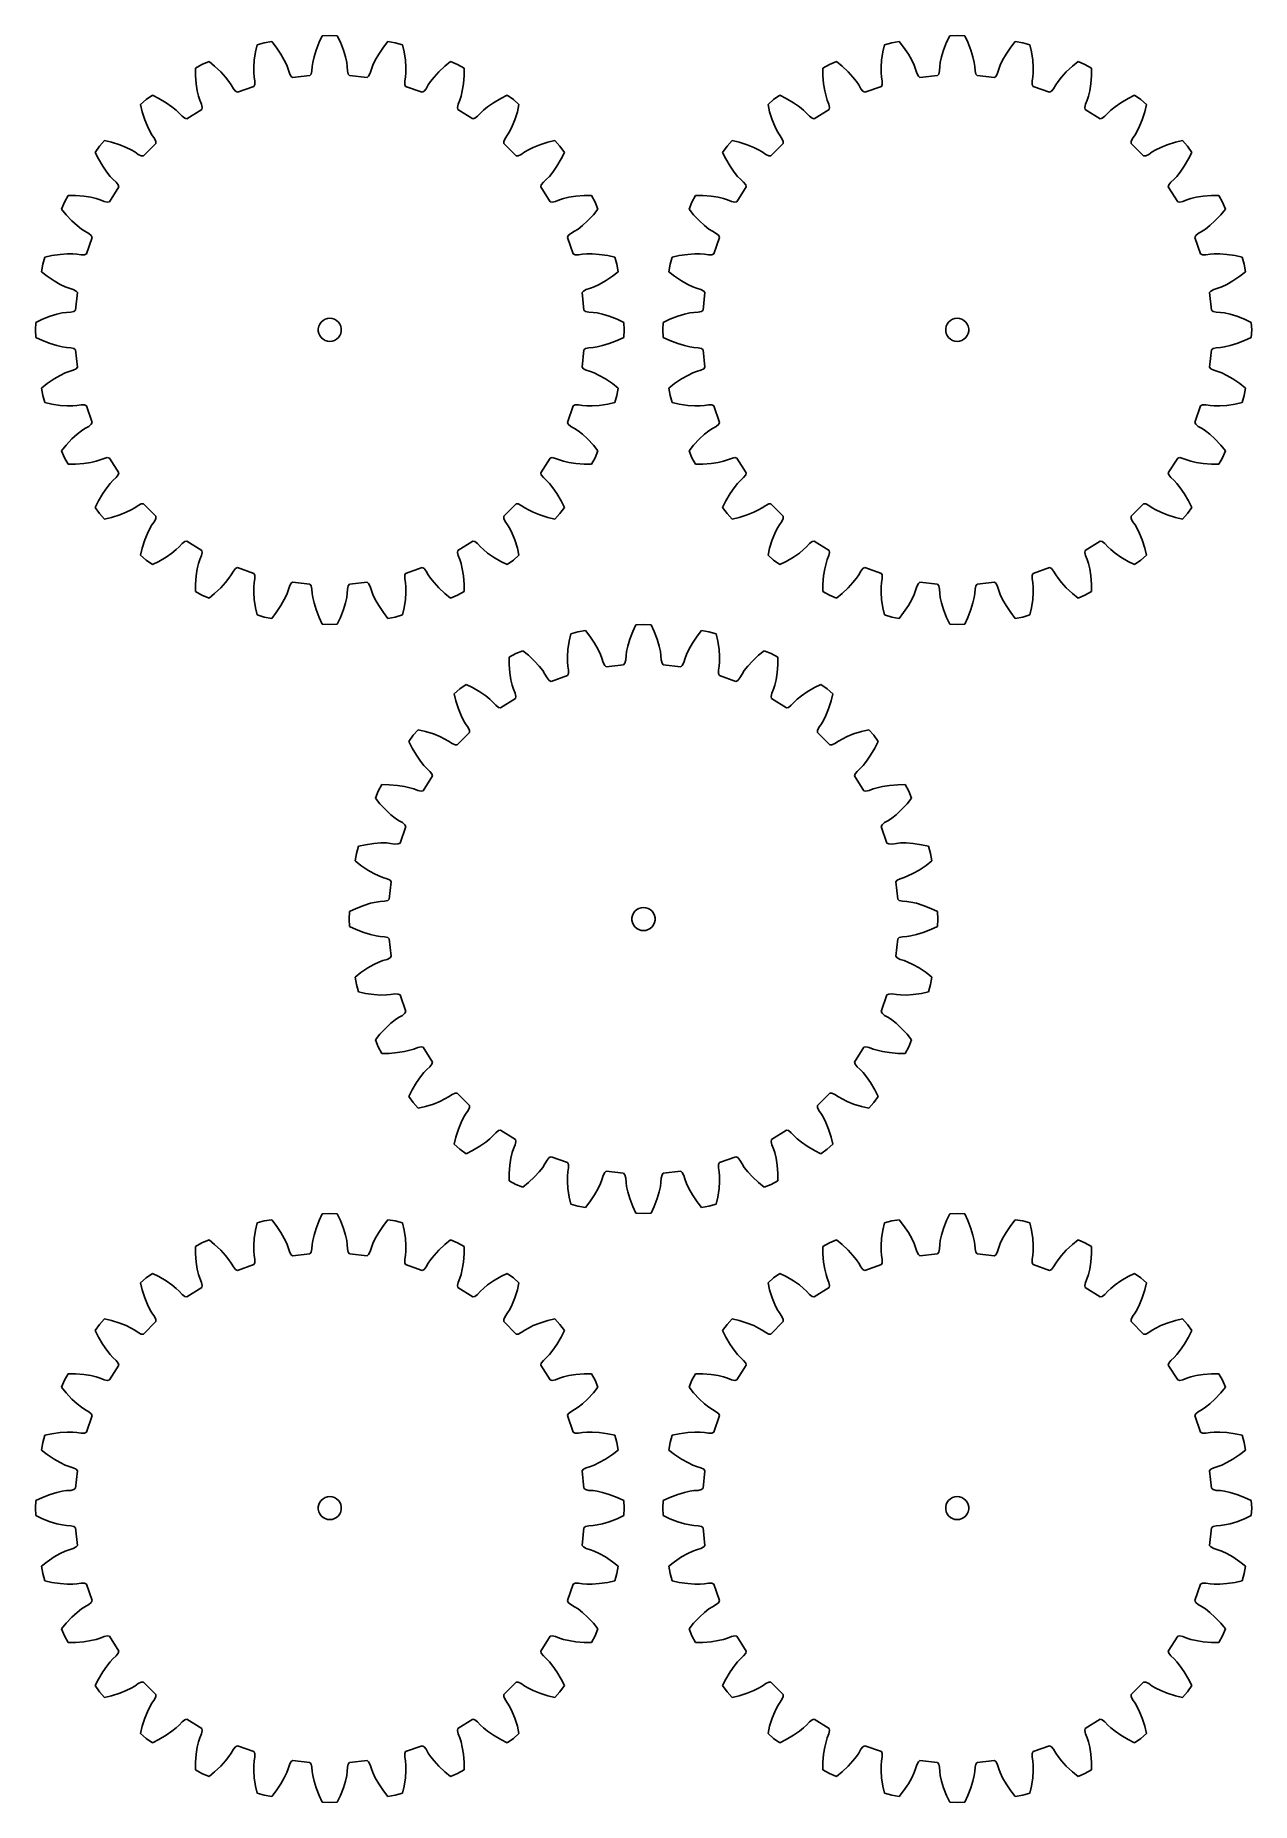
# Model space of a CAD drawing. Extents: x 0 to 158, y 0 to 229.
import ezdxf

# ---------------------------------------------------------------- set-up
doc = ezdxf.new("R2010")
doc.units = 0

msp = doc.modelspace()

# ---------------------------------------------------------------- linework, layer by layer
for p, q in [((38.2, 229.18), (37.22, 229.13)), ((39.17, 229.13), (38.2, 229.18)), ((119.59, 229.18), (118.62, 229.13)), ((120.57, 229.13), (119.59, 229.18)), ((28.55, 227.03), (28.4, 225.95)), ((28.76, 227.95), (28.55, 227.03)), ((29.7, 228.23), (28.76, 227.95)), ((30.66, 228.39), (29.7, 228.23)), ((31.24, 227.65), (30.66, 228.39)), ((31.86, 226.74), (31.24, 227.65)), ((36.42, 227.25), (36.16, 226.38)), ((36.82, 228.28), (36.42, 227.25)), ((37.22, 229.13), (36.82, 228.28)), ((39.58, 228.28), (39.17, 229.13)), ((39.97, 227.25), (39.58, 228.28)), ((40.23, 226.38), (39.97, 227.25)), ((45.15, 227.65), (44.54, 226.74)), ((45.73, 228.39), (45.15, 227.65)), ((46.7, 228.23), (45.73, 228.39)), ((47.64, 227.95), (46.7, 228.23)), ((47.84, 227.03), (47.64, 227.95)), ((48, 225.95), (47.84, 227.03)), ((109.95, 227.03), (109.79, 225.95)), ((110.15, 227.95), (109.95, 227.03)), ((111.09, 228.23), (110.15, 227.95)), ((112.06, 228.39), (111.09, 228.23)), ((112.64, 227.65), (112.06, 228.39)), ((113.25, 226.74), (112.64, 227.65)), ((117.82, 227.25), (117.56, 226.38)), ((118.21, 228.28), (117.82, 227.25)), ((118.62, 229.13), (118.21, 228.28)), ((120.97, 228.28), (120.57, 229.13)), ((121.36, 227.25), (120.97, 228.28)), ((121.63, 226.38), (121.36, 227.25)), ((126.54, 227.65), (125.93, 226.74)), ((127.13, 228.39), (126.54, 227.65)), ((128.09, 228.23), (127.13, 228.39)), ((129.03, 227.95), (128.09, 228.23)), ((129.23, 227.03), (129.03, 227.95)), ((129.39, 225.95), (129.23, 227.03)), ((21.62, 225.4), (20.77, 224.93)), ((20.77, 224.93), (20.77, 223.98)), ((22.53, 225.77), (21.62, 225.4)), ((23.26, 225.18), (22.53, 225.77)), ((24.06, 224.43), (23.26, 225.18)), ((28.4, 225.95), (28.34, 225.04)), ((28.34, 225.04), (28.34, 224.32)), ((32.3, 225.95), (31.86, 226.74)), ((32.61, 225.3), (32.3, 225.95)), ((32.8, 224.8), (32.61, 225.3)), ((32.97, 224.26), (32.8, 224.8)), ((35.93, 225.15), (35.89, 224.59)), ((36.01, 225.68), (35.93, 225.15)), ((36.16, 226.38), (36.01, 225.68)), ((40.39, 225.68), (40.23, 226.38)), ((40.46, 225.15), (40.39, 225.68)), ((40.5, 224.59), (40.46, 225.15)), ((43.59, 224.8), (43.43, 224.26)), ((43.78, 225.3), (43.59, 224.8)), ((44.09, 225.95), (43.78, 225.3)), ((44.54, 226.74), (44.09, 225.95)), ((48.06, 225.04), (48, 225.95)), ((48.05, 224.32), (48.06, 225.04)), ((53.13, 225.18), (52.33, 224.43)), ((53.87, 225.77), (53.13, 225.18)), ((54.77, 225.4), (53.87, 225.77)), ((55.63, 224.93), (54.77, 225.4)), ((55.62, 223.98), (55.63, 224.93)), ((103.02, 225.4), (102.16, 224.93)), ((102.16, 224.93), (102.17, 223.98)), ((103.92, 225.77), (103.02, 225.4)), ((104.65, 225.18), (103.92, 225.77)), ((105.45, 224.43), (104.65, 225.18)), ((109.79, 225.95), (109.73, 225.04)), ((109.73, 225.04), (109.74, 224.32)), ((113.7, 225.95), (113.25, 226.74)), ((114.01, 225.3), (113.7, 225.95)), ((114.2, 224.8), (114.01, 225.3)), ((114.36, 224.26), (114.2, 224.8)), ((117.33, 225.15), (117.29, 224.59)), ((117.4, 225.68), (117.33, 225.15)), ((117.56, 226.38), (117.4, 225.68)), ((121.78, 225.68), (121.63, 226.38)), ((121.86, 225.15), (121.78, 225.68)), ((121.9, 224.59), (121.86, 225.15)), ((124.99, 224.8), (124.82, 224.26)), ((125.18, 225.3), (124.99, 224.8)), ((125.48, 225.95), (125.18, 225.3)), ((125.93, 226.74), (125.48, 225.95)), ((129.45, 225.04), (129.39, 225.95)), ((129.45, 224.32), (129.45, 225.04)), ((134.53, 225.18), (133.73, 224.43)), ((135.26, 225.77), (134.53, 225.18)), ((136.16, 225.4), (135.26, 225.77)), ((137.02, 224.93), (136.16, 225.4)), ((137.01, 223.98), (137.02, 224.93)), ((20.77, 223.98), (20.86, 222.89)), ((20.86, 222.89), (21.01, 221.99)), ((24.67, 223.76), (24.06, 224.43)), ((25.12, 223.19), (24.67, 223.76)), ((25.41, 222.75), (25.12, 223.19)), ((25.69, 222.26), (25.41, 222.75)), ((28.35, 222.56), (26.21, 221.81)), ((28.34, 224.32), (28.39, 223.79)), ((28.47, 222.8), (28.35, 222.56)), ((28.39, 223.79), (28.47, 223.23)), ((28.47, 223.23), (28.47, 222.8)), ((33.16, 223.87), (32.97, 224.26)), ((33.36, 223.7), (33.16, 223.87)), ((35.63, 223.96), (33.36, 223.7)), ((35.79, 224.17), (35.63, 223.96)), ((35.89, 224.59), (35.79, 224.17)), ((40.6, 224.17), (40.5, 224.59)), ((40.77, 223.96), (40.6, 224.17)), ((43.03, 223.7), (40.77, 223.96)), ((43.24, 223.87), (43.03, 223.7)), ((43.43, 224.26), (43.24, 223.87)), ((47.92, 223.23), (48.01, 223.79)), ((47.93, 222.8), (47.92, 223.23)), ((48.04, 222.56), (47.93, 222.8)), ((48.01, 223.79), (48.05, 224.32)), ((50.19, 221.81), (48.04, 222.56)), ((50.98, 222.75), (50.7, 222.26)), ((51.28, 223.19), (50.98, 222.75)), ((51.72, 223.76), (51.28, 223.19)), ((52.33, 224.43), (51.72, 223.76)), ((55.39, 221.99), (55.53, 222.89)), ((55.53, 222.89), (55.62, 223.98)), ((102.17, 223.98), (102.26, 222.89)), ((102.26, 222.89), (102.4, 221.99)), ((106.07, 223.76), (105.45, 224.43)), ((106.51, 223.19), (106.07, 223.76)), ((106.81, 222.75), (106.51, 223.19)), ((107.09, 222.26), (106.81, 222.75)), ((109.75, 222.56), (107.6, 221.81)), ((109.74, 224.32), (109.78, 223.79)), ((109.86, 222.8), (109.75, 222.56)), ((109.78, 223.79), (109.87, 223.23)), ((109.87, 223.23), (109.86, 222.8)), ((114.55, 223.87), (114.36, 224.26)), ((114.76, 223.7), (114.55, 223.87)), ((117.02, 223.96), (114.76, 223.7)), ((117.19, 224.17), (117.02, 223.96)), ((117.29, 224.59), (117.19, 224.17)), ((122, 224.17), (121.9, 224.59)), ((122.16, 223.96), (122, 224.17)), ((124.42, 223.7), (122.16, 223.96)), ((124.63, 223.87), (124.42, 223.7)), ((124.82, 224.26), (124.63, 223.87)), ((129.31, 223.23), (129.4, 223.79)), ((129.32, 222.8), (129.31, 223.23)), ((129.43, 222.56), (129.32, 222.8)), ((129.4, 223.79), (129.45, 224.32)), ((131.58, 221.81), (129.43, 222.56)), ((132.37, 222.75), (132.1, 222.26)), ((132.67, 223.19), (132.37, 222.75)), ((133.12, 223.76), (132.67, 223.19)), ((133.73, 224.43), (133.12, 223.76)), ((136.78, 221.99), (136.92, 222.89)), ((136.92, 222.89), (137.01, 223.98)), ((14.38, 220.85), (13.65, 220.2)), ((13.65, 220.2), (13.87, 219.28)), ((15.18, 221.42), (14.38, 220.85)), ((16.03, 221), (15.18, 221.42)), ((16.97, 220.44), (16.03, 221)), ((17.72, 219.93), (16.97, 220.44)), ((21.01, 221.99), (21.17, 221.29)), ((21.17, 221.29), (21.33, 220.79)), ((21.33, 220.79), (21.54, 220.26)), ((21.54, 220.26), (21.63, 219.84)), ((25.97, 221.93), (25.69, 222.26)), ((26.21, 221.81), (25.97, 221.93)), ((50.43, 221.93), (50.19, 221.81)), ((50.7, 222.26), (50.43, 221.93)), ((54.76, 219.84), (54.85, 220.26)), ((54.85, 220.26), (55.06, 220.79)), ((55.06, 220.79), (55.22, 221.29)), ((55.22, 221.29), (55.39, 221.99)), ((59.42, 220.44), (58.67, 219.93)), ((60.37, 221), (59.42, 220.44)), ((61.22, 221.42), (60.37, 221)), ((62.01, 220.85), (61.22, 221.42)), ((62.74, 220.2), (62.01, 220.85)), ((62.53, 219.28), (62.74, 220.2)), ((95.78, 220.85), (95.05, 220.2)), ((95.05, 220.2), (95.26, 219.28)), ((96.57, 221.42), (95.78, 220.85)), ((97.42, 221), (96.57, 221.42)), ((98.37, 220.44), (97.42, 221)), ((99.11, 219.93), (98.37, 220.44)), ((102.4, 221.99), (102.57, 221.29)), ((102.57, 221.29), (102.73, 220.79)), ((102.73, 220.79), (102.94, 220.26)), ((102.94, 220.26), (103.02, 219.84)), ((107.36, 221.93), (107.09, 222.26)), ((107.6, 221.81), (107.36, 221.93)), ((131.82, 221.93), (131.58, 221.81)), ((132.1, 222.26), (131.82, 221.93)), ((136.16, 219.84), (136.25, 220.26)), ((136.25, 220.26), (136.46, 220.79)), ((136.46, 220.79), (136.62, 221.29)), ((136.62, 221.29), (136.78, 221.99)), ((140.82, 220.44), (140.07, 219.93)), ((141.76, 221), (140.82, 220.44)), ((142.61, 221.42), (141.76, 221)), ((143.41, 220.85), (142.61, 221.42)), ((144.14, 220.2), (143.41, 220.85)), ((143.92, 219.28), (144.14, 220.2)), ((13.87, 219.28), (14.2, 218.23)), ((14.2, 218.23), (14.54, 217.39)), ((18.28, 219.47), (17.72, 219.93)), ((18.67, 219.11), (18.28, 219.47)), ((19.05, 218.69), (18.67, 219.11)), ((19.39, 218.43), (19.05, 218.69)), ((19.65, 218.37), (19.39, 218.43)), ((21.58, 219.58), (19.65, 218.37)), ((21.63, 219.84), (21.58, 219.58)), ((54.82, 219.58), (54.76, 219.84)), ((56.75, 218.37), (54.82, 219.58)), ((57.01, 218.43), (56.75, 218.37)), ((57.35, 218.69), (57.01, 218.43)), ((57.73, 219.11), (57.35, 218.69)), ((58.12, 219.47), (57.73, 219.11)), ((58.67, 219.93), (58.12, 219.47)), ((61.86, 217.39), (62.19, 218.23)), ((62.19, 218.23), (62.53, 219.28)), ((95.26, 219.28), (95.59, 218.23)), ((95.59, 218.23), (95.93, 217.39)), ((99.67, 219.47), (99.11, 219.93)), ((100.06, 219.11), (99.67, 219.47)), ((100.44, 218.69), (100.06, 219.11)), ((100.78, 218.43), (100.44, 218.69)), ((101.04, 218.37), (100.78, 218.43)), ((102.97, 219.58), (101.04, 218.37)), ((103.02, 219.84), (102.97, 219.58)), ((136.21, 219.58), (136.16, 219.84)), ((138.14, 218.37), (136.21, 219.58)), ((138.4, 218.43), (138.14, 218.37)), ((138.74, 218.69), (138.4, 218.43)), ((139.12, 219.11), (138.74, 218.69)), ((139.51, 219.47), (139.12, 219.11)), ((140.07, 219.93), (139.51, 219.47)), ((143.25, 217.39), (143.59, 218.23)), ((143.59, 218.23), (143.92, 219.28)), ((8.98, 215.53), (8.33, 214.8)), ((9.9, 215.31), (8.98, 215.53)), ((14.54, 217.39), (14.85, 216.74)), ((14.85, 216.74), (15.12, 216.29)), ((15.12, 216.29), (15.44, 215.82)), ((15.44, 215.82), (15.63, 215.43)), ((60.77, 215.43), (60.95, 215.82)), ((60.95, 215.82), (61.27, 216.29)), ((61.27, 216.29), (61.54, 216.74)), ((61.54, 216.74), (61.86, 217.39)), ((67.41, 215.53), (66.49, 215.31)), ((68.06, 214.8), (67.41, 215.53)), ((90.38, 215.53), (89.73, 214.8)), ((91.3, 215.31), (90.38, 215.53)), ((95.93, 217.39), (96.25, 216.74)), ((96.25, 216.74), (96.52, 216.29)), ((96.52, 216.29), (96.84, 215.82)), ((96.84, 215.82), (97.02, 215.43)), ((142.16, 215.43), (142.34, 215.82)), ((142.34, 215.82), (142.67, 216.29)), ((142.67, 216.29), (142.93, 216.74)), ((142.93, 216.74), (143.25, 217.39)), ((148.8, 215.53), (147.89, 215.31)), ((149.46, 214.8), (148.8, 215.53)), ((8.33, 214.8), (7.77, 214)), ((7.77, 214), (8.18, 213.16)), ((8.18, 213.16), (8.74, 212.21)), ((10.95, 214.98), (9.9, 215.31)), ((11.79, 214.65), (10.95, 214.98)), ((12.44, 214.33), (11.79, 214.65)), ((12.9, 214.06), (12.44, 214.33)), ((13.36, 213.74), (12.9, 214.06)), ((13.75, 213.56), (13.36, 213.74)), ((14.02, 213.55), (13.75, 213.56)), ((15.63, 215.16), (14.02, 213.55)), ((15.63, 215.43), (15.63, 215.16)), ((60.76, 215.16), (60.77, 215.43)), ((62.38, 213.55), (60.76, 215.16)), ((62.64, 213.56), (62.38, 213.55)), ((63.03, 213.74), (62.64, 213.56)), ((63.5, 214.06), (63.03, 213.74)), ((63.96, 214.33), (63.5, 214.06)), ((64.6, 214.65), (63.96, 214.33)), ((65.45, 214.98), (64.6, 214.65)), ((66.49, 215.31), (65.45, 214.98)), ((67.66, 212.21), (68.21, 213.16)), ((68.63, 214), (68.06, 214.8)), ((68.21, 213.16), (68.63, 214)), ((89.73, 214.8), (89.16, 214)), ((89.16, 214), (89.58, 213.16)), ((89.58, 213.16), (90.13, 212.21)), ((92.34, 214.98), (91.3, 215.31)), ((93.19, 214.65), (92.34, 214.98)), ((93.83, 214.33), (93.19, 214.65)), ((94.29, 214.06), (93.83, 214.33)), ((94.76, 213.74), (94.29, 214.06)), ((95.15, 213.56), (94.76, 213.74)), ((95.41, 213.55), (95.15, 213.56)), ((97.02, 215.16), (95.41, 213.55)), ((97.02, 215.43), (97.02, 215.16)), ((142.16, 215.16), (142.16, 215.43)), ((143.77, 213.55), (142.16, 215.16)), ((144.04, 213.56), (143.77, 213.55)), ((144.43, 213.74), (144.04, 213.56)), ((144.89, 214.06), (144.43, 213.74)), ((145.35, 214.33), (144.89, 214.06)), ((146, 214.65), (145.35, 214.33)), ((146.84, 214.98), (146, 214.65)), ((147.89, 215.31), (146.84, 214.98)), ((149.05, 212.21), (149.61, 213.16)), ((150.02, 214), (149.46, 214.8)), ((149.61, 213.16), (150.02, 214)), ((8.74, 212.21), (9.26, 211.46)), ((9.26, 211.46), (9.71, 210.9)), ((9.71, 210.9), (10.07, 210.52)), ((66.32, 210.52), (66.69, 210.9)), ((66.69, 210.9), (67.14, 211.46)), ((67.14, 211.46), (67.66, 212.21)), ((90.13, 212.21), (90.65, 211.46)), ((90.65, 211.46), (91.1, 210.9)), ((91.1, 210.9), (91.47, 210.52)), ((147.72, 210.52), (148.08, 210.9)), ((148.08, 210.9), (148.53, 211.46)), ((148.53, 211.46), (149.05, 212.21)), ((10.82, 209.54), (9.6, 207.61)), ((10.07, 210.52), (10.49, 210.14)), ((10.49, 210.14), (10.75, 209.8)), ((10.75, 209.8), (10.82, 209.54)), ((65.58, 209.54), (65.64, 209.8)), ((66.79, 207.61), (65.58, 209.54)), ((65.64, 209.8), (65.91, 210.14)), ((65.91, 210.14), (66.32, 210.52)), ((92.21, 209.54), (91, 207.61)), ((91.47, 210.52), (91.88, 210.14)), ((91.88, 210.14), (92.15, 209.8)), ((92.15, 209.8), (92.21, 209.54)), ((146.97, 209.54), (147.04, 209.8)), ((148.19, 207.61), (146.97, 209.54)), ((147.04, 209.8), (147.3, 210.14)), ((147.3, 210.14), (147.72, 210.52)), ((3.78, 207.56), (3.41, 206.66)), ((3.41, 206.66), (4, 205.92)), ((4.26, 208.41), (3.78, 207.56)), ((5.2, 208.41), (4.26, 208.41)), ((6.29, 208.32), (5.2, 208.41)), ((7.19, 208.18), (6.29, 208.32)), ((7.89, 208.01), (7.19, 208.18)), ((8.4, 207.85), (7.89, 208.01)), ((8.92, 207.64), (8.4, 207.85)), ((9.34, 207.55), (8.92, 207.64)), ((9.6, 207.61), (9.34, 207.55)), ((67.05, 207.55), (66.79, 207.61)), ((67.47, 207.64), (67.05, 207.55)), ((68, 207.85), (67.47, 207.64)), ((68.5, 208.01), (68, 207.85)), ((69.2, 208.18), (68.5, 208.01)), ((70.1, 208.32), (69.2, 208.18)), ((71.2, 208.41), (70.1, 208.32)), ((72.14, 208.41), (71.2, 208.41)), ((72.61, 207.56), (72.14, 208.41)), ((72.39, 205.92), (72.99, 206.66)), ((72.99, 206.66), (72.61, 207.56)), ((85.18, 207.56), (84.8, 206.66)), ((84.8, 206.66), (85.4, 205.92)), ((85.65, 208.41), (85.18, 207.56)), ((86.59, 208.41), (85.65, 208.41)), ((87.69, 208.32), (86.59, 208.41)), ((88.58, 208.18), (87.69, 208.32)), ((89.29, 208.01), (88.58, 208.18)), ((89.79, 207.85), (89.29, 208.01)), ((90.32, 207.64), (89.79, 207.85)), ((90.74, 207.55), (90.32, 207.64)), ((91, 207.61), (90.74, 207.55)), ((148.45, 207.55), (148.19, 207.61)), ((148.87, 207.64), (148.45, 207.55)), ((149.39, 207.85), (148.87, 207.64)), ((149.9, 208.01), (149.39, 207.85)), ((150.6, 208.18), (149.9, 208.01)), ((151.5, 208.32), (150.6, 208.18)), ((152.59, 208.41), (151.5, 208.32)), ((153.53, 208.41), (152.59, 208.41)), ((154.01, 207.56), (153.53, 208.41)), ((153.79, 205.92), (154.38, 206.66)), ((154.38, 206.66), (154.01, 207.56)), ((4, 205.92), (4.75, 205.12)), ((4.75, 205.12), (5.42, 204.51)), ((5.42, 204.51), (5.99, 204.07)), ((5.99, 204.07), (6.43, 203.77)), ((69.96, 203.77), (70.4, 204.07)), ((70.4, 204.07), (70.97, 204.51)), ((70.97, 204.51), (71.64, 205.12)), ((71.64, 205.12), (72.39, 205.92)), ((85.4, 205.92), (86.15, 205.12)), ((86.15, 205.12), (86.82, 204.51)), ((86.82, 204.51), (87.38, 204.07)), ((87.38, 204.07), (87.83, 203.77)), ((151.36, 203.77), (151.8, 204.07)), ((151.8, 204.07), (152.36, 204.51)), ((152.36, 204.51), (153.03, 205.12)), ((153.03, 205.12), (153.79, 205.92)), ((6.43, 203.77), (6.92, 203.49)), ((7.37, 202.98), (6.62, 200.83)), ((6.92, 203.49), (7.25, 203.22)), ((7.25, 203.22), (7.37, 202.98)), ((69.02, 202.98), (69.14, 203.22)), ((69.77, 200.83), (69.02, 202.98)), ((69.14, 203.22), (69.47, 203.49)), ((69.47, 203.49), (69.96, 203.77)), ((87.83, 203.77), (88.32, 203.49)), ((88.77, 202.98), (88.02, 200.83)), ((88.32, 203.49), (88.65, 203.22)), ((88.65, 203.22), (88.77, 202.98)), ((150.41, 202.98), (150.53, 203.22)), ((151.17, 200.83), (150.41, 202.98)), ((150.53, 203.22), (150.87, 203.49)), ((150.87, 203.49), (151.36, 203.77)), ((0.96, 199.49), (0.79, 198.52)), ((1.23, 200.43), (0.96, 199.49)), ((2.15, 200.63), (1.23, 200.43)), ((3.24, 200.78), (2.15, 200.63)), ((4.14, 200.85), (3.24, 200.78)), ((4.86, 200.84), (4.14, 200.85)), ((5.39, 200.8), (4.86, 200.84)), ((5.95, 200.71), (5.39, 200.8)), ((6.38, 200.72), (5.95, 200.71)), ((6.62, 200.83), (6.38, 200.72)), ((70.02, 200.72), (69.77, 200.83)), ((70.45, 200.71), (70.02, 200.72)), ((71, 200.8), (70.45, 200.71)), ((71.53, 200.84), (71, 200.8)), ((72.25, 200.85), (71.53, 200.84)), ((73.16, 200.78), (72.25, 200.85)), ((74.25, 200.63), (73.16, 200.78)), ((75.17, 200.43), (74.25, 200.63)), ((75.44, 199.49), (75.17, 200.43)), ((75.6, 198.52), (75.44, 199.49)), ((82.35, 199.49), (82.19, 198.52)), ((82.62, 200.43), (82.35, 199.49)), ((83.54, 200.63), (82.62, 200.43)), ((84.63, 200.78), (83.54, 200.63)), ((85.54, 200.85), (84.63, 200.78)), ((86.26, 200.84), (85.54, 200.85)), ((86.79, 200.8), (86.26, 200.84)), ((87.34, 200.71), (86.79, 200.8)), ((87.77, 200.72), (87.34, 200.71)), ((88.02, 200.83), (87.77, 200.72)), ((151.41, 200.72), (151.17, 200.83)), ((151.84, 200.71), (151.41, 200.72)), ((152.4, 200.8), (151.84, 200.71)), ((152.93, 200.84), (152.4, 200.8)), ((153.65, 200.85), (152.93, 200.84)), ((154.55, 200.78), (153.65, 200.85)), ((155.64, 200.63), (154.55, 200.78)), ((156.56, 200.43), (155.64, 200.63)), ((156.83, 199.49), (156.56, 200.43)), ((156.99, 198.52), (156.83, 199.49)), ((0.79, 198.52), (1.54, 197.94)), ((1.54, 197.94), (2.45, 197.33)), ((2.45, 197.33), (3.24, 196.88)), ((73.16, 196.88), (73.95, 197.33)), ((73.95, 197.33), (74.86, 197.94)), ((74.86, 197.94), (75.6, 198.52)), ((82.19, 198.52), (82.93, 197.94)), ((82.93, 197.94), (83.84, 197.33)), ((83.84, 197.33), (84.63, 196.88)), ((154.55, 196.88), (155.34, 197.33)), ((155.34, 197.33), (156.25, 197.94)), ((156.25, 197.94), (156.99, 198.52)), ((3.24, 196.88), (3.89, 196.57)), ((3.89, 196.57), (4.38, 196.38)), ((4.38, 196.38), (4.92, 196.22)), ((4.92, 196.22), (5.31, 196.02)), ((5.48, 195.82), (5.22, 193.56)), ((5.31, 196.02), (5.48, 195.82)), ((70.92, 195.82), (71.09, 196.02)), ((71.17, 193.56), (70.92, 195.82)), ((71.09, 196.02), (71.47, 196.22)), ((71.47, 196.22), (72.01, 196.38)), ((72.01, 196.38), (72.51, 196.57)), ((72.51, 196.57), (73.16, 196.88)), ((84.63, 196.88), (85.28, 196.57)), ((85.28, 196.57), (85.78, 196.38)), ((85.78, 196.38), (86.32, 196.22)), ((86.32, 196.22), (86.7, 196.02)), ((86.87, 195.82), (86.62, 193.56)), ((86.7, 196.02), (86.87, 195.82)), ((152.31, 195.82), (152.48, 196.02)), ((152.57, 193.56), (152.31, 195.82)), ((152.48, 196.02), (152.86, 196.22)), ((152.86, 196.22), (153.41, 196.38)), ((153.41, 196.38), (153.9, 196.57)), ((153.9, 196.57), (154.55, 196.88)), ((1.93, 192.76), (0.91, 192.37)), ((2.8, 193.02), (1.93, 192.76)), ((3.5, 193.18), (2.8, 193.02)), ((4.03, 193.25), (3.5, 193.18)), ((4.59, 193.29), (4.03, 193.25)), ((5.01, 193.39), (4.59, 193.29)), ((5.22, 193.56), (5.01, 193.39)), ((71.38, 193.39), (71.17, 193.56)), ((71.8, 193.29), (71.38, 193.39)), ((72.36, 193.25), (71.8, 193.29)), ((72.89, 193.18), (72.36, 193.25)), ((73.59, 193.02), (72.89, 193.18)), ((74.46, 192.76), (73.59, 193.02)), ((75.49, 192.37), (74.46, 192.76)), ((83.33, 192.76), (82.3, 192.37)), ((84.2, 193.02), (83.33, 192.76)), ((84.9, 193.18), (84.2, 193.02)), ((85.42, 193.25), (84.9, 193.18)), ((85.99, 193.29), (85.42, 193.25)), ((86.41, 193.39), (85.99, 193.29)), ((86.62, 193.56), (86.41, 193.39)), ((152.78, 193.39), (152.57, 193.56)), ((153.19, 193.29), (152.78, 193.39)), ((153.76, 193.25), (153.19, 193.29)), ((154.28, 193.18), (153.76, 193.25)), ((154.99, 193.02), (154.28, 193.18)), ((155.86, 192.76), (154.99, 193.02)), ((156.88, 192.37), (155.86, 192.76)), ((0.05, 191.96), (0, 190.99)), ((0, 190.99), (0.05, 190.01)), ((0.91, 192.37), (0.05, 191.96)), ((36.71, 191.14), (36.77, 191.45)), ((36.71, 190.83), (36.71, 191.14)), ((36.77, 190.52), (36.71, 190.83)), ((36.77, 191.45), (36.9, 191.74)), ((36.9, 190.24), (36.77, 190.52)), ((36.9, 191.74), (37.08, 191.99)), ((37.08, 189.98), (36.9, 190.24)), ((37.08, 191.99), (37.32, 192.2)), ((37.32, 192.2), (37.59, 192.36)), ((37.59, 192.36), (37.89, 192.45)), ((37.89, 192.45), (38.2, 192.49)), ((38.2, 192.49), (38.51, 192.45)), ((38.51, 192.45), (38.81, 192.36)), ((38.81, 192.36), (39.08, 192.2)), ((39.08, 192.2), (39.31, 191.99)), ((39.31, 191.99), (39.5, 191.74)), ((39.5, 190.24), (39.31, 189.98)), ((39.5, 191.74), (39.62, 191.45)), ((39.62, 190.52), (39.5, 190.24)), ((39.62, 191.45), (39.69, 191.14)), ((39.69, 190.83), (39.62, 190.52)), ((39.69, 191.14), (39.69, 190.83)), ((76.34, 191.96), (75.49, 192.37)), ((76.39, 190.99), (76.34, 191.96)), ((76.34, 190.01), (76.39, 190.99)), ((81.45, 191.96), (81.39, 190.99)), ((81.39, 190.99), (81.45, 190.01)), ((82.3, 192.37), (81.45, 191.96)), ((118.1, 191.14), (118.16, 191.45)), ((118.1, 190.83), (118.1, 191.14)), ((118.16, 190.52), (118.1, 190.83)), ((118.16, 191.45), (118.29, 191.74)), ((118.29, 190.24), (118.16, 190.52)), ((118.29, 191.74), (118.48, 191.99)), ((118.48, 189.98), (118.29, 190.24)), ((118.48, 191.99), (118.71, 192.2)), ((118.71, 192.2), (118.98, 192.36)), ((118.98, 192.36), (119.28, 192.45)), ((119.28, 192.45), (119.59, 192.49)), ((119.59, 192.49), (119.9, 192.45)), ((119.9, 192.45), (120.2, 192.36)), ((120.2, 192.36), (120.47, 192.2)), ((120.47, 192.2), (120.71, 191.99)), ((120.71, 191.99), (120.89, 191.74)), ((120.89, 190.24), (120.71, 189.98)), ((120.89, 191.74), (121.02, 191.45)), ((121.02, 190.52), (120.89, 190.24)), ((121.02, 191.45), (121.08, 191.14)), ((121.08, 190.83), (121.02, 190.52)), ((121.08, 191.14), (121.08, 190.83)), ((157.73, 191.96), (156.88, 192.37)), ((157.79, 190.99), (157.73, 191.96)), ((157.73, 190.01), (157.79, 190.99)), ((0.05, 190.01), (0.91, 189.61)), ((0.91, 189.61), (1.93, 189.21)), ((1.93, 189.21), (2.8, 188.95)), ((2.8, 188.95), (3.5, 188.8)), ((3.5, 188.8), (4.03, 188.72)), ((4.03, 188.72), (4.59, 188.68)), ((4.59, 188.68), (5.01, 188.58)), ((5.01, 188.58), (5.22, 188.42)), ((5.22, 188.42), (5.48, 186.15)), ((37.32, 189.77), (37.08, 189.98)), ((37.59, 189.62), (37.32, 189.77)), ((37.89, 189.52), (37.59, 189.62)), ((38.2, 189.49), (37.89, 189.52)), ((38.51, 189.52), (38.2, 189.49)), ((38.81, 189.62), (38.51, 189.52)), ((39.08, 189.77), (38.81, 189.62)), ((39.31, 189.98), (39.08, 189.77)), ((70.92, 186.15), (71.17, 188.42)), ((71.17, 188.42), (71.38, 188.58)), ((71.38, 188.58), (71.8, 188.68)), ((71.8, 188.68), (72.36, 188.72)), ((72.36, 188.72), (72.89, 188.8)), ((72.89, 188.8), (73.59, 188.95)), ((73.59, 188.95), (74.46, 189.21)), ((74.46, 189.21), (75.49, 189.61)), ((75.49, 189.61), (76.34, 190.01)), ((81.45, 190.01), (82.3, 189.61)), ((82.3, 189.61), (83.33, 189.21)), ((83.33, 189.21), (84.2, 188.95)), ((84.2, 188.95), (84.9, 188.8)), ((84.9, 188.8), (85.42, 188.72)), ((85.42, 188.72), (85.99, 188.68)), ((85.99, 188.68), (86.41, 188.58)), ((86.41, 188.58), (86.62, 188.42)), ((86.62, 188.42), (86.87, 186.15)), ((118.71, 189.77), (118.48, 189.98)), ((118.98, 189.62), (118.71, 189.77)), ((119.28, 189.52), (118.98, 189.62)), ((119.59, 189.49), (119.28, 189.52)), ((119.9, 189.52), (119.59, 189.49)), ((120.2, 189.62), (119.9, 189.52)), ((120.47, 189.77), (120.2, 189.62)), ((120.71, 189.98), (120.47, 189.77)), ((152.31, 186.15), (152.57, 188.42)), ((152.57, 188.42), (152.78, 188.58)), ((152.78, 188.58), (153.19, 188.68)), ((153.19, 188.68), (153.76, 188.72)), ((153.76, 188.72), (154.28, 188.8)), ((154.28, 188.8), (154.99, 188.95)), ((154.99, 188.95), (155.86, 189.21)), ((155.86, 189.21), (156.88, 189.61)), ((156.88, 189.61), (157.73, 190.01)), ((4.92, 185.75), (4.38, 185.59)), ((5.31, 185.95), (4.92, 185.75)), ((5.48, 186.15), (5.31, 185.95)), ((71.09, 185.95), (70.92, 186.15)), ((71.47, 185.75), (71.09, 185.95)), ((72.01, 185.59), (71.47, 185.75)), ((86.32, 185.75), (85.78, 185.59)), ((86.7, 185.95), (86.32, 185.75)), ((86.87, 186.15), (86.7, 185.95)), ((152.48, 185.95), (152.31, 186.15)), ((152.86, 185.75), (152.48, 185.95)), ((153.41, 185.59), (152.86, 185.75)), ((1.54, 184.03), (0.79, 183.45)), ((0.79, 183.45), (0.96, 182.49)), ((2.45, 184.64), (1.54, 184.03)), ((3.24, 185.09), (2.45, 184.64)), ((3.89, 185.4), (3.24, 185.09)), ((4.38, 185.59), (3.89, 185.4)), ((72.51, 185.4), (72.01, 185.59)), ((73.16, 185.09), (72.51, 185.4)), ((73.95, 184.64), (73.16, 185.09)), ((74.86, 184.03), (73.95, 184.64)), ((75.6, 183.45), (74.86, 184.03)), ((75.44, 182.49), (75.6, 183.45)), ((82.93, 184.03), (82.19, 183.45)), ((82.19, 183.45), (82.35, 182.49)), ((83.84, 184.64), (82.93, 184.03)), ((84.63, 185.09), (83.84, 184.64)), ((85.28, 185.4), (84.63, 185.09)), ((85.78, 185.59), (85.28, 185.4)), ((153.9, 185.4), (153.41, 185.59)), ((154.55, 185.09), (153.9, 185.4)), ((155.34, 184.64), (154.55, 185.09)), ((156.25, 184.03), (155.34, 184.64)), ((156.99, 183.45), (156.25, 184.03)), ((156.83, 182.49), (156.99, 183.45)), ((0.96, 182.49), (1.23, 181.55)), ((1.23, 181.55), (2.15, 181.34)), ((2.15, 181.34), (3.24, 181.19)), ((3.24, 181.19), (4.14, 181.13)), ((4.14, 181.13), (4.86, 181.13)), ((4.86, 181.13), (5.39, 181.17)), ((5.39, 181.17), (5.95, 181.26)), ((5.95, 181.26), (6.38, 181.26)), ((6.38, 181.26), (6.62, 181.14)), ((6.62, 181.14), (7.37, 178.99)), ((69.02, 178.99), (69.77, 181.14)), ((69.77, 181.14), (70.02, 181.26)), ((70.02, 181.26), (70.45, 181.26)), ((70.45, 181.26), (71, 181.17)), ((71, 181.17), (71.53, 181.13)), ((71.53, 181.13), (72.25, 181.13)), ((72.25, 181.13), (73.16, 181.19)), ((73.16, 181.19), (74.25, 181.34)), ((74.25, 181.34), (75.17, 181.55)), ((75.17, 181.55), (75.44, 182.49)), ((82.35, 182.49), (82.62, 181.55)), ((82.62, 181.55), (83.54, 181.34)), ((83.54, 181.34), (84.63, 181.19)), ((84.63, 181.19), (85.54, 181.13)), ((85.54, 181.13), (86.26, 181.13)), ((86.26, 181.13), (86.79, 181.17)), ((86.79, 181.17), (87.34, 181.26)), ((87.34, 181.26), (87.77, 181.26)), ((87.77, 181.26), (88.02, 181.14)), ((88.02, 181.14), (88.77, 178.99)), ((150.41, 178.99), (151.17, 181.14)), ((151.17, 181.14), (151.41, 181.26)), ((151.41, 181.26), (151.84, 181.26)), ((151.84, 181.26), (152.4, 181.17)), ((152.4, 181.17), (152.93, 181.13)), ((152.93, 181.13), (153.65, 181.13)), ((153.65, 181.13), (154.55, 181.19)), ((154.55, 181.19), (155.64, 181.34)), ((155.64, 181.34), (156.56, 181.55)), ((156.56, 181.55), (156.83, 182.49)), ((7.37, 178.99), (7.25, 178.76)), ((69.14, 178.76), (69.02, 178.99)), ((88.77, 178.99), (88.65, 178.76)), ((150.53, 178.76), (150.41, 178.99)), ((4.75, 176.85), (4, 176.05)), ((5.42, 177.46), (4.75, 176.85)), ((5.99, 177.91), (5.42, 177.46)), ((6.43, 178.2), (5.99, 177.91)), ((6.92, 178.48), (6.43, 178.2)), ((7.25, 178.76), (6.92, 178.48)), ((69.47, 178.48), (69.14, 178.76)), ((69.96, 178.2), (69.47, 178.48)), ((70.4, 177.91), (69.96, 178.2)), ((70.97, 177.46), (70.4, 177.91)), ((71.64, 176.85), (70.97, 177.46)), ((72.39, 176.05), (71.64, 176.85)), ((86.15, 176.85), (85.4, 176.05)), ((86.82, 177.46), (86.15, 176.85)), ((87.38, 177.91), (86.82, 177.46)), ((87.83, 178.2), (87.38, 177.91)), ((88.32, 178.48), (87.83, 178.2)), ((88.65, 178.76), (88.32, 178.48)), ((150.87, 178.48), (150.53, 178.76)), ((151.36, 178.2), (150.87, 178.48)), ((151.8, 177.91), (151.36, 178.2)), ((152.36, 177.46), (151.8, 177.91)), ((153.03, 176.85), (152.36, 177.46)), ((153.79, 176.05), (153.03, 176.85)), ((4, 176.05), (3.41, 175.32)), ((3.41, 175.32), (3.78, 174.41)), ((3.78, 174.41), (4.26, 173.56)), ((8.4, 174.12), (8.92, 174.33)), ((8.92, 174.33), (9.34, 174.42)), ((9.34, 174.42), (9.6, 174.36)), ((9.6, 174.36), (10.82, 172.44)), ((65.58, 172.44), (66.79, 174.36)), ((66.79, 174.36), (67.05, 174.42)), ((67.05, 174.42), (67.47, 174.33)), ((67.47, 174.33), (68, 174.12)), ((72.14, 173.56), (72.61, 174.41)), ((72.99, 175.32), (72.39, 176.05)), ((72.61, 174.41), (72.99, 175.32)), ((85.4, 176.05), (84.8, 175.32)), ((84.8, 175.32), (85.18, 174.41)), ((85.18, 174.41), (85.65, 173.56)), ((89.79, 174.12), (90.32, 174.33)), ((90.32, 174.33), (90.74, 174.42)), ((90.74, 174.42), (91, 174.36)), ((91, 174.36), (92.21, 172.44)), ((146.97, 172.44), (148.19, 174.36)), ((148.19, 174.36), (148.45, 174.42)), ((148.45, 174.42), (148.87, 174.33)), ((148.87, 174.33), (149.39, 174.12)), ((153.53, 173.56), (154.01, 174.41)), ((154.38, 175.32), (153.79, 176.05)), ((154.01, 174.41), (154.38, 175.32)), ((4.26, 173.56), (5.2, 173.56)), ((5.2, 173.56), (6.29, 173.65)), ((6.29, 173.65), (7.19, 173.8)), ((7.19, 173.8), (7.89, 173.96)), ((7.89, 173.96), (8.4, 174.12)), ((10.75, 172.18), (10.49, 171.84)), ((10.82, 172.44), (10.75, 172.18)), ((65.64, 172.18), (65.58, 172.44)), ((65.91, 171.84), (65.64, 172.18)), ((68, 174.12), (68.5, 173.96)), ((68.5, 173.96), (69.2, 173.8)), ((69.2, 173.8), (70.1, 173.65)), ((70.1, 173.65), (71.2, 173.56)), ((71.2, 173.56), (72.14, 173.56)), ((85.65, 173.56), (86.59, 173.56)), ((86.59, 173.56), (87.69, 173.65)), ((87.69, 173.65), (88.58, 173.8)), ((88.58, 173.8), (89.29, 173.96)), ((89.29, 173.96), (89.79, 174.12)), ((92.15, 172.18), (91.88, 171.84)), ((92.21, 172.44), (92.15, 172.18)), ((147.04, 172.18), (146.97, 172.44)), ((147.3, 171.84), (147.04, 172.18)), ((149.39, 174.12), (149.9, 173.96)), ((149.9, 173.96), (150.6, 173.8)), ((150.6, 173.8), (151.5, 173.65)), ((151.5, 173.65), (152.59, 173.56)), ((152.59, 173.56), (153.53, 173.56)), ((8.74, 169.76), (8.18, 168.81)), ((9.26, 170.51), (8.74, 169.76)), ((9.71, 171.07), (9.26, 170.51)), ((10.07, 171.45), (9.71, 171.07)), ((10.49, 171.84), (10.07, 171.45)), ((66.32, 171.45), (65.91, 171.84)), ((66.69, 171.07), (66.32, 171.45)), ((67.14, 170.51), (66.69, 171.07)), ((67.66, 169.76), (67.14, 170.51)), ((68.21, 168.81), (67.66, 169.76)), ((90.13, 169.76), (89.58, 168.81)), ((90.65, 170.51), (90.13, 169.76)), ((91.1, 171.07), (90.65, 170.51)), ((91.47, 171.45), (91.1, 171.07)), ((91.88, 171.84), (91.47, 171.45)), ((147.72, 171.45), (147.3, 171.84)), ((148.08, 171.07), (147.72, 171.45)), ((148.53, 170.51), (148.08, 171.07)), ((149.05, 169.76), (148.53, 170.51)), ((149.61, 168.81), (149.05, 169.76)), ((8.18, 168.81), (7.77, 167.97)), ((7.77, 167.97), (8.33, 167.17)), ((10.95, 166.99), (11.79, 167.33)), ((11.79, 167.33), (12.44, 167.64)), ((12.44, 167.64), (12.9, 167.91)), ((12.9, 167.91), (13.36, 168.23)), ((13.36, 168.23), (13.75, 168.41)), ((13.75, 168.41), (14.02, 168.42)), ((14.02, 168.42), (15.63, 166.81)), ((60.76, 166.81), (62.38, 168.42)), ((62.38, 168.42), (62.64, 168.41)), ((62.64, 168.41), (63.03, 168.23)), ((63.03, 168.23), (63.5, 167.91)), ((63.5, 167.91), (63.96, 167.64)), ((63.96, 167.64), (64.6, 167.33)), ((64.6, 167.33), (65.45, 166.99)), ((68.06, 167.17), (68.63, 167.97)), ((68.63, 167.97), (68.21, 168.81)), ((89.58, 168.81), (89.16, 167.97)), ((89.16, 167.97), (89.73, 167.17)), ((92.34, 166.99), (93.19, 167.33)), ((93.19, 167.33), (93.83, 167.64)), ((93.83, 167.64), (94.29, 167.91)), ((94.29, 167.91), (94.76, 168.23)), ((94.76, 168.23), (95.15, 168.41)), ((95.15, 168.41), (95.41, 168.42)), ((95.41, 168.42), (97.02, 166.81)), ((142.16, 166.81), (143.77, 168.42)), ((143.77, 168.42), (144.04, 168.41)), ((144.04, 168.41), (144.43, 168.23)), ((144.43, 168.23), (144.89, 167.91)), ((144.89, 167.91), (145.35, 167.64)), ((145.35, 167.64), (146, 167.33)), ((146, 167.33), (146.84, 166.99)), ((149.46, 167.17), (150.02, 167.97)), ((150.02, 167.97), (149.61, 168.81)), ((8.33, 167.17), (8.98, 166.44)), ((8.98, 166.44), (9.9, 166.66)), ((9.9, 166.66), (10.95, 166.99)), ((14.85, 165.23), (14.54, 164.58)), ((15.12, 165.69), (14.85, 165.23)), ((15.44, 166.15), (15.12, 165.69)), ((15.63, 166.54), (15.44, 166.15)), ((15.63, 166.81), (15.63, 166.54)), ((60.77, 166.54), (60.76, 166.81)), ((60.95, 166.15), (60.77, 166.54)), ((61.27, 165.69), (60.95, 166.15)), ((61.54, 165.23), (61.27, 165.69)), ((61.86, 164.58), (61.54, 165.23)), ((65.45, 166.99), (66.49, 166.66)), ((66.49, 166.66), (67.41, 166.44)), ((67.41, 166.44), (68.06, 167.17)), ((89.73, 167.17), (90.38, 166.44)), ((90.38, 166.44), (91.3, 166.66)), ((91.3, 166.66), (92.34, 166.99)), ((96.25, 165.23), (95.93, 164.58)), ((96.52, 165.69), (96.25, 165.23)), ((96.84, 166.15), (96.52, 165.69)), ((97.02, 166.54), (96.84, 166.15)), ((97.02, 166.81), (97.02, 166.54)), ((142.16, 166.54), (142.16, 166.81)), ((142.34, 166.15), (142.16, 166.54)), ((142.67, 165.69), (142.34, 166.15)), ((142.93, 165.23), (142.67, 165.69)), ((143.25, 164.58), (142.93, 165.23)), ((146.84, 166.99), (147.89, 166.66)), ((147.89, 166.66), (148.8, 166.44)), ((148.8, 166.44), (149.46, 167.17)), ((14.2, 163.74), (13.87, 162.69)), ((14.54, 164.58), (14.2, 163.74)), ((18.28, 162.5), (18.67, 162.86)), ((18.67, 162.86), (19.05, 163.28)), ((19.05, 163.28), (19.39, 163.54)), ((19.39, 163.54), (19.65, 163.6)), ((19.65, 163.6), (21.58, 162.39)), ((54.82, 162.39), (56.75, 163.6)), ((56.75, 163.6), (57.01, 163.54)), ((57.01, 163.54), (57.35, 163.28)), ((57.35, 163.28), (57.73, 162.86)), ((57.73, 162.86), (58.12, 162.5)), ((62.19, 163.74), (61.86, 164.58)), ((62.53, 162.69), (62.19, 163.74)), ((95.59, 163.74), (95.26, 162.69)), ((95.93, 164.58), (95.59, 163.74)), ((99.67, 162.5), (100.06, 162.86)), ((100.06, 162.86), (100.44, 163.28)), ((100.44, 163.28), (100.78, 163.54)), ((100.78, 163.54), (101.04, 163.6)), ((101.04, 163.6), (102.97, 162.39)), ((136.21, 162.39), (138.14, 163.6)), ((138.14, 163.6), (138.4, 163.54)), ((138.4, 163.54), (138.74, 163.28)), ((138.74, 163.28), (139.12, 162.86)), ((139.12, 162.86), (139.51, 162.5)), ((143.59, 163.74), (143.25, 164.58)), ((143.92, 162.69), (143.59, 163.74)), ((13.87, 162.69), (13.65, 161.77)), ((13.65, 161.77), (14.38, 161.12)), ((14.38, 161.12), (15.18, 160.56)), ((15.18, 160.56), (16.03, 160.97)), ((16.03, 160.97), (16.97, 161.53)), ((16.97, 161.53), (17.72, 162.04)), ((17.72, 162.04), (18.28, 162.5)), ((21.17, 160.68), (21.01, 159.98)), ((21.33, 161.19), (21.17, 160.68)), ((21.54, 161.71), (21.33, 161.19)), ((21.63, 162.13), (21.54, 161.71)), ((21.58, 162.39), (21.63, 162.13)), ((54.76, 162.13), (54.82, 162.39)), ((54.85, 161.71), (54.76, 162.13)), ((55.06, 161.19), (54.85, 161.71)), ((55.22, 160.68), (55.06, 161.19)), ((55.39, 159.98), (55.22, 160.68)), ((58.12, 162.5), (58.67, 162.04)), ((58.67, 162.04), (59.42, 161.53)), ((59.42, 161.53), (60.37, 160.97)), ((60.37, 160.97), (61.22, 160.56)), ((61.22, 160.56), (62.01, 161.12)), ((62.01, 161.12), (62.74, 161.77)), ((62.74, 161.77), (62.53, 162.69)), ((95.26, 162.69), (95.05, 161.77)), ((95.05, 161.77), (95.78, 161.12)), ((95.78, 161.12), (96.57, 160.56)), ((96.57, 160.56), (97.42, 160.97)), ((97.42, 160.97), (98.37, 161.53)), ((98.37, 161.53), (99.11, 162.04)), ((99.11, 162.04), (99.67, 162.5)), ((102.57, 160.68), (102.4, 159.98)), ((102.73, 161.19), (102.57, 160.68)), ((102.94, 161.71), (102.73, 161.19)), ((103.02, 162.13), (102.94, 161.71)), ((102.97, 162.39), (103.02, 162.13)), ((136.16, 162.13), (136.21, 162.39)), ((136.25, 161.71), (136.16, 162.13)), ((136.46, 161.19), (136.25, 161.71)), ((136.62, 160.68), (136.46, 161.19)), ((136.78, 159.98), (136.62, 160.68)), ((139.51, 162.5), (140.07, 162.04)), ((140.07, 162.04), (140.82, 161.53)), ((140.82, 161.53), (141.76, 160.97)), ((141.76, 160.97), (142.61, 160.56)), ((142.61, 160.56), (143.41, 161.12)), ((143.41, 161.12), (144.14, 161.77)), ((144.14, 161.77), (143.92, 162.69)), ((20.86, 159.08), (20.77, 157.99)), ((21.01, 159.98), (20.86, 159.08)), ((24.06, 157.54), (24.67, 158.21)), ((24.67, 158.21), (25.12, 158.78)), ((25.12, 158.78), (25.41, 159.22)), ((25.41, 159.22), (25.69, 159.71)), ((25.69, 159.71), (25.97, 160.04)), ((25.97, 160.04), (26.21, 160.16)), ((26.21, 160.16), (28.35, 159.41)), ((28.39, 158.18), (28.34, 157.65)), ((28.35, 159.41), (28.47, 159.17)), ((28.47, 158.74), (28.39, 158.18)), ((28.47, 159.17), (28.47, 158.74)), ((33.16, 158.1), (33.36, 158.27)), ((33.36, 158.27), (35.63, 158.01)), ((40.77, 158.01), (43.03, 158.27)), ((43.03, 158.27), (43.24, 158.1)), ((47.92, 158.74), (47.93, 159.17)), ((48.01, 158.18), (47.92, 158.74)), ((47.93, 159.17), (48.04, 159.41)), ((48.05, 157.65), (48.01, 158.18)), ((48.04, 159.41), (50.19, 160.16)), ((50.19, 160.16), (50.43, 160.04)), ((50.43, 160.04), (50.7, 159.71)), ((50.7, 159.71), (50.98, 159.22)), ((50.98, 159.22), (51.28, 158.78)), ((51.28, 158.78), (51.72, 158.21)), ((51.72, 158.21), (52.33, 157.54)), ((55.53, 159.08), (55.39, 159.98)), ((55.62, 157.99), (55.53, 159.08)), ((102.26, 159.08), (102.17, 157.99)), ((102.4, 159.98), (102.26, 159.08)), ((105.45, 157.54), (106.07, 158.21)), ((106.07, 158.21), (106.51, 158.78)), ((106.51, 158.78), (106.81, 159.22)), ((106.81, 159.22), (107.09, 159.71)), ((107.09, 159.71), (107.36, 160.04)), ((107.36, 160.04), (107.6, 160.16)), ((107.6, 160.16), (109.75, 159.41)), ((109.78, 158.18), (109.74, 157.65)), ((109.75, 159.41), (109.86, 159.17)), ((109.87, 158.74), (109.78, 158.18)), ((109.86, 159.17), (109.87, 158.74)), ((114.55, 158.1), (114.76, 158.27)), ((114.76, 158.27), (117.02, 158.01)), ((122.16, 158.01), (124.42, 158.27)), ((124.42, 158.27), (124.63, 158.1)), ((129.31, 158.74), (129.32, 159.17)), ((129.4, 158.18), (129.31, 158.74)), ((129.32, 159.17), (129.43, 159.41)), ((129.45, 157.65), (129.4, 158.18)), ((129.43, 159.41), (131.58, 160.16)), ((131.58, 160.16), (131.82, 160.04)), ((131.82, 160.04), (132.1, 159.71)), ((132.1, 159.71), (132.37, 159.22)), ((132.37, 159.22), (132.67, 158.78)), ((132.67, 158.78), (133.12, 158.21)), ((133.12, 158.21), (133.73, 157.54)), ((136.92, 159.08), (136.78, 159.98)), ((137.01, 157.99), (136.92, 159.08)), ((20.77, 157.99), (20.77, 157.04)), ((20.77, 157.04), (21.62, 156.57)), ((21.62, 156.57), (22.53, 156.2)), ((22.53, 156.2), (23.26, 156.79)), ((23.26, 156.79), (24.06, 157.54)), ((28.34, 157.65), (28.34, 156.93)), ((28.34, 156.93), (28.4, 156.02)), ((28.4, 156.02), (28.55, 154.94)), ((31.86, 155.24), (32.3, 156.03)), ((32.3, 156.03), (32.61, 156.68)), ((32.61, 156.68), (32.8, 157.17)), ((32.8, 157.17), (32.97, 157.71)), ((32.97, 157.71), (33.16, 158.1)), ((35.63, 158.01), (35.79, 157.8)), ((35.79, 157.8), (35.89, 157.38)), ((35.89, 157.38), (35.93, 156.82)), ((35.93, 156.82), (36.01, 156.29)), ((36.01, 156.29), (36.16, 155.59)), ((40.23, 155.59), (40.39, 156.29)), ((40.39, 156.29), (40.46, 156.82)), ((40.46, 156.82), (40.5, 157.38)), ((40.5, 157.38), (40.6, 157.8)), ((40.6, 157.8), (40.77, 158.01)), ((43.24, 158.1), (43.43, 157.71)), ((43.43, 157.71), (43.59, 157.17)), ((43.59, 157.17), (43.78, 156.68)), ((43.78, 156.68), (44.09, 156.03)), ((44.09, 156.03), (44.54, 155.24)), ((47.84, 154.94), (48, 156.02)), ((48, 156.02), (48.06, 156.93)), ((48.06, 156.93), (48.05, 157.65)), ((52.33, 157.54), (53.13, 156.79)), ((53.13, 156.79), (53.87, 156.2)), ((53.87, 156.2), (54.77, 156.57)), ((54.77, 156.57), (55.63, 157.04)), ((55.63, 157.04), (55.62, 157.99)), ((102.17, 157.99), (102.16, 157.04)), ((102.16, 157.04), (103.02, 156.57)), ((103.02, 156.57), (103.92, 156.2)), ((103.92, 156.2), (104.65, 156.79)), ((104.65, 156.79), (105.45, 157.54)), ((109.74, 157.65), (109.73, 156.93)), ((109.73, 156.93), (109.79, 156.02)), ((109.79, 156.02), (109.95, 154.94)), ((113.25, 155.24), (113.7, 156.03)), ((113.7, 156.03), (114.01, 156.68)), ((114.01, 156.68), (114.2, 157.17)), ((114.2, 157.17), (114.36, 157.71)), ((114.36, 157.71), (114.55, 158.1)), ((117.02, 158.01), (117.19, 157.8)), ((117.19, 157.8), (117.29, 157.38)), ((117.29, 157.38), (117.33, 156.82)), ((117.33, 156.82), (117.4, 156.29)), ((117.4, 156.29), (117.56, 155.59)), ((121.63, 155.59), (121.78, 156.29)), ((121.78, 156.29), (121.86, 156.82)), ((121.86, 156.82), (121.9, 157.38)), ((121.9, 157.38), (122, 157.8)), ((122, 157.8), (122.16, 158.01)), ((124.63, 158.1), (124.82, 157.71)), ((124.82, 157.71), (124.99, 157.17)), ((124.99, 157.17), (125.18, 156.68)), ((125.18, 156.68), (125.48, 156.03)), ((125.48, 156.03), (125.93, 155.24)), ((129.23, 154.94), (129.39, 156.02)), ((129.39, 156.02), (129.45, 156.93)), ((129.45, 156.93), (129.45, 157.65)), ((133.73, 157.54), (134.53, 156.79)), ((134.53, 156.79), (135.26, 156.2)), ((135.26, 156.2), (136.16, 156.57)), ((136.16, 156.57), (137.02, 157.04)), ((137.02, 157.04), (137.01, 157.99)), ((28.55, 154.94), (28.76, 154.02)), ((28.76, 154.02), (29.7, 153.75)), ((29.7, 153.75), (30.66, 153.58)), ((30.66, 153.58), (31.24, 154.32)), ((31.24, 154.32), (31.86, 155.24)), ((36.16, 155.59), (36.42, 154.72)), ((36.42, 154.72), (36.82, 153.7)), ((36.82, 153.7), (37.22, 152.84)), ((39.17, 152.84), (39.58, 153.7)), ((39.58, 153.7), (39.97, 154.72)), ((39.97, 154.72), (40.23, 155.59)), ((44.54, 155.24), (45.15, 154.32)), ((45.15, 154.32), (45.73, 153.58)), ((45.73, 153.58), (46.7, 153.75)), ((46.7, 153.75), (47.64, 154.02)), ((47.64, 154.02), (47.84, 154.94)), ((109.95, 154.94), (110.15, 154.02)), ((110.15, 154.02), (111.09, 153.75)), ((111.09, 153.75), (112.06, 153.58)), ((112.06, 153.58), (112.64, 154.32)), ((112.64, 154.32), (113.25, 155.24)), ((117.56, 155.59), (117.82, 154.72)), ((117.82, 154.72), (118.21, 153.7)), ((118.21, 153.7), (118.62, 152.84)), ((120.57, 152.84), (120.97, 153.7)), ((120.97, 153.7), (121.36, 154.72)), ((121.36, 154.72), (121.63, 155.59)), ((125.93, 155.24), (126.54, 154.32)), ((126.54, 154.32), (127.13, 153.58)), ((127.13, 153.58), (128.09, 153.75)), ((128.09, 153.75), (129.03, 154.02)), ((129.03, 154.02), (129.23, 154.94)), ((37.22, 152.84), (38.2, 152.79)), ((38.2, 152.79), (39.17, 152.84)), ((69.46, 151.56), (69.25, 150.64)), ((70.39, 151.83), (69.46, 151.56)), ((71.36, 151.99), (70.39, 151.83)), ((71.94, 151.25), (71.36, 151.99)), ((77.52, 151.88), (77.12, 150.86)), ((77.92, 152.73), (77.52, 151.88)), ((78.89, 152.79), (77.92, 152.73)), ((79.87, 152.73), (78.89, 152.79)), ((80.27, 151.88), (79.87, 152.73)), ((80.67, 150.86), (80.27, 151.88)), ((86.43, 151.99), (85.85, 151.25)), ((87.39, 151.83), (86.43, 151.99)), ((88.33, 151.56), (87.39, 151.83)), ((88.54, 150.64), (88.33, 151.56)), ((118.62, 152.84), (119.59, 152.79)), ((119.59, 152.79), (120.57, 152.84)), ((62.32, 149.01), (61.47, 148.53)), ((63.22, 149.38), (62.32, 149.01)), ((63.96, 148.79), (63.22, 149.38)), ((69.1, 149.55), (69.03, 148.65)), ((69.25, 150.64), (69.1, 149.55)), ((72.55, 150.34), (71.94, 151.25)), ((73, 149.55), (72.55, 150.34)), ((73.31, 148.9), (73, 149.55)), ((76.7, 149.28), (76.63, 148.76)), ((76.86, 149.99), (76.7, 149.28)), ((77.12, 150.86), (76.86, 149.99)), ((80.93, 149.99), (80.67, 150.86)), ((81.08, 149.28), (80.93, 149.99)), ((81.16, 148.76), (81.08, 149.28)), ((84.79, 149.55), (84.48, 148.9)), ((85.24, 150.34), (84.79, 149.55)), ((85.85, 151.25), (85.24, 150.34)), ((88.69, 149.55), (88.54, 150.64)), ((88.75, 148.65), (88.69, 149.55)), ((94.56, 149.38), (93.83, 148.79)), ((95.47, 149.01), (94.56, 149.38)), ((96.32, 148.53), (95.47, 149.01)), ((61.47, 148.53), (61.47, 147.59)), ((61.47, 147.59), (61.56, 146.5)), ((64.76, 148.03), (63.96, 148.79)), ((65.37, 147.36), (64.76, 148.03)), ((65.82, 146.8), (65.37, 147.36)), ((66.11, 146.36), (65.82, 146.8)), ((69.03, 148.65), (69.04, 147.93)), ((69.04, 147.93), (69.08, 147.4)), ((69.08, 147.4), (69.17, 146.84)), ((69.17, 146.84), (69.16, 146.41)), ((73.5, 148.41), (73.31, 148.9)), ((73.66, 147.86), (73.5, 148.41)), ((73.86, 147.48), (73.66, 147.86)), ((74.06, 147.31), (73.86, 147.48)), ((76.32, 147.57), (74.06, 147.31)), ((76.49, 147.78), (76.32, 147.57)), ((76.59, 148.19), (76.49, 147.78)), ((76.63, 148.76), (76.59, 148.19)), ((81.2, 148.19), (81.16, 148.76)), ((81.3, 147.78), (81.2, 148.19)), ((81.46, 147.57), (81.3, 147.78)), ((83.73, 147.31), (81.46, 147.57)), ((83.93, 147.48), (83.73, 147.31)), ((84.13, 147.86), (83.93, 147.48)), ((84.29, 148.41), (84.13, 147.86)), ((84.48, 148.9), (84.29, 148.41)), ((88.62, 146.84), (88.71, 147.4)), ((88.62, 146.41), (88.62, 146.84)), ((88.71, 147.4), (88.75, 147.93)), ((88.75, 147.93), (88.75, 148.65)), ((91.97, 146.8), (91.68, 146.36)), ((92.42, 147.36), (91.97, 146.8)), ((93.03, 148.03), (92.42, 147.36)), ((93.83, 148.79), (93.03, 148.03)), ((96.23, 146.5), (96.32, 147.59)), ((96.32, 147.59), (96.32, 148.53)), ((55.08, 144.46), (54.35, 143.8)), ((55.88, 145.02), (55.08, 144.46)), ((56.72, 144.61), (55.88, 145.02)), ((57.67, 144.05), (56.72, 144.61)), ((61.56, 146.5), (61.7, 145.6)), ((61.7, 145.6), (61.87, 144.9)), ((61.87, 144.9), (62.03, 144.39)), ((62.03, 144.39), (62.24, 143.87)), ((66.39, 145.87), (66.11, 146.36)), ((66.66, 145.53), (66.39, 145.87)), ((66.9, 145.41), (66.66, 145.53)), ((69.05, 146.17), (66.9, 145.41)), ((69.16, 146.41), (69.05, 146.17)), ((88.74, 146.17), (88.62, 146.41)), ((90.89, 145.41), (88.74, 146.17)), ((91.12, 145.53), (90.89, 145.41)), ((91.4, 145.87), (91.12, 145.53)), ((91.68, 146.36), (91.4, 145.87)), ((95.55, 143.87), (95.76, 144.39)), ((95.76, 144.39), (95.92, 144.9)), ((95.92, 144.9), (96.09, 145.6)), ((96.09, 145.6), (96.23, 146.5)), ((101.07, 144.61), (100.12, 144.05)), ((101.91, 145.02), (101.07, 144.61)), ((102.71, 144.46), (101.91, 145.02)), ((103.44, 143.8), (102.71, 144.46)), ((54.35, 143.8), (54.57, 142.89)), ((54.57, 142.89), (54.9, 141.84)), ((58.42, 143.53), (57.67, 144.05)), ((58.98, 143.08), (58.42, 143.53)), ((59.36, 142.72), (58.98, 143.08)), ((59.74, 142.3), (59.36, 142.72)), ((60.08, 142.04), (59.74, 142.3)), ((62.27, 143.19), (60.34, 141.97)), ((62.24, 143.87), (62.33, 143.45)), ((62.33, 143.45), (62.27, 143.19)), ((95.46, 143.45), (95.55, 143.87)), ((95.52, 143.19), (95.46, 143.45)), ((97.44, 141.97), (95.52, 143.19)), ((98.04, 142.3), (97.7, 142.04)), ((98.43, 142.72), (98.04, 142.3)), ((98.81, 143.08), (98.43, 142.72)), ((99.37, 143.53), (98.81, 143.08)), ((100.12, 144.05), (99.37, 143.53)), ((102.89, 141.84), (103.22, 142.89)), ((103.22, 142.89), (103.44, 143.8)), ((54.9, 141.84), (55.23, 141)), ((55.23, 141), (55.55, 140.35)), ((55.55, 140.35), (55.82, 139.89)), ((55.82, 139.89), (56.14, 139.43)), ((60.34, 141.97), (60.08, 142.04)), ((97.7, 142.04), (97.44, 141.97)), ((101.65, 139.43), (101.97, 139.89)), ((101.97, 139.89), (102.24, 140.35)), ((102.24, 140.35), (102.55, 141)), ((102.55, 141), (102.89, 141.84)), ((49.03, 138.41), (48.46, 137.61)), ((48.46, 137.61), (48.88, 136.76)), ((49.68, 139.14), (49.03, 138.41)), ((50.6, 138.92), (49.68, 139.14)), ((51.65, 138.59), (50.6, 138.92)), ((52.49, 138.25), (51.65, 138.59)), ((53.14, 137.93), (52.49, 138.25)), ((53.59, 137.67), (53.14, 137.93)), ((54.06, 137.34), (53.59, 137.67)), ((56.33, 138.77), (54.72, 137.16)), ((56.14, 139.43), (56.32, 139.04)), ((56.32, 139.04), (56.33, 138.77)), ((101.46, 138.77), (101.47, 139.04)), ((103.07, 137.16), (101.46, 138.77)), ((101.47, 139.04), (101.65, 139.43)), ((104.19, 137.67), (103.73, 137.34)), ((104.65, 137.93), (104.19, 137.67)), ((105.3, 138.25), (104.65, 137.93)), ((106.14, 138.59), (105.3, 138.25)), ((107.19, 138.92), (106.14, 138.59)), ((108.11, 139.14), (107.19, 138.92)), ((108.76, 138.41), (108.11, 139.14)), ((109.32, 137.61), (108.76, 138.41)), ((108.91, 136.76), (109.32, 137.61)), ((48.88, 136.76), (49.44, 135.82)), ((49.44, 135.82), (49.95, 135.07)), ((54.45, 137.16), (54.06, 137.34)), ((54.72, 137.16), (54.45, 137.16)), ((103.34, 137.16), (103.07, 137.16)), ((103.73, 137.34), (103.34, 137.16)), ((107.84, 135.07), (108.35, 135.82)), ((108.35, 135.82), (108.91, 136.76)), ((49.95, 135.07), (50.41, 134.51)), ((51.51, 133.14), (50.3, 131.21)), ((50.41, 134.51), (50.77, 134.12)), ((50.77, 134.12), (51.19, 133.74)), ((51.19, 133.74), (51.45, 133.4)), ((51.45, 133.4), (51.51, 133.14)), ((106.28, 133.14), (106.34, 133.4)), ((107.49, 131.21), (106.28, 133.14)), ((106.34, 133.4), (106.6, 133.74)), ((106.6, 133.74), (107.02, 134.12)), ((107.02, 134.12), (107.38, 134.51)), ((107.38, 134.51), (107.84, 135.07)), ((44.48, 131.16), (44.11, 130.26)), ((44.95, 132.02), (44.48, 131.16)), ((45.9, 132.01), (44.95, 132.02)), ((46.99, 131.92), (45.9, 132.01)), ((47.89, 131.78), (46.99, 131.92)), ((48.59, 131.62), (47.89, 131.78)), ((49.09, 131.46), (48.59, 131.62)), ((49.62, 131.25), (49.09, 131.46)), ((50.04, 131.16), (49.62, 131.25)), ((50.3, 131.21), (50.04, 131.16)), ((107.75, 131.16), (107.49, 131.21)), ((108.17, 131.25), (107.75, 131.16)), ((108.69, 131.46), (108.17, 131.25)), ((109.2, 131.62), (108.69, 131.46)), ((109.9, 131.78), (109.2, 131.62)), ((110.8, 131.92), (109.9, 131.78)), ((111.89, 132.01), (110.8, 131.92)), ((112.84, 132.02), (111.89, 132.01)), ((113.31, 131.16), (112.84, 132.02)), ((113.68, 130.26), (113.31, 131.16)), ((44.11, 130.26), (44.7, 129.53)), ((44.7, 129.53), (45.45, 128.73)), ((45.45, 128.73), (46.12, 128.12)), ((111.67, 128.12), (112.34, 128.73)), ((112.34, 128.73), (113.09, 129.53)), ((113.09, 129.53), (113.68, 130.26)), ((46.12, 128.12), (46.69, 127.67)), ((46.69, 127.67), (47.13, 127.37)), ((47.13, 127.37), (47.62, 127.1)), ((48.07, 126.58), (47.32, 124.43)), ((47.62, 127.1), (47.95, 126.82)), ((47.95, 126.82), (48.07, 126.58)), ((109.72, 126.58), (109.84, 126.82)), ((110.47, 124.43), (109.72, 126.58)), ((109.84, 126.82), (110.17, 127.1)), ((110.17, 127.1), (110.66, 127.37)), ((110.66, 127.37), (111.1, 127.67)), ((111.1, 127.67), (111.67, 128.12)), ((41.93, 124.03), (41.65, 123.09)), ((42.85, 124.23), (41.93, 124.03)), ((43.93, 124.39), (42.85, 124.23)), ((44.84, 124.45), (43.93, 124.39)), ((45.56, 124.45), (44.84, 124.45)), ((46.09, 124.4), (45.56, 124.45)), ((46.65, 124.31), (46.09, 124.4)), ((47.08, 124.32), (46.65, 124.31)), ((47.32, 124.43), (47.08, 124.32)), ((110.71, 124.32), (110.47, 124.43)), ((111.14, 124.31), (110.71, 124.32)), ((111.7, 124.4), (111.14, 124.31)), ((112.23, 124.45), (111.7, 124.4)), ((112.95, 124.45), (112.23, 124.45)), ((113.86, 124.39), (112.95, 124.45)), ((114.94, 124.23), (113.86, 124.39)), ((115.86, 124.03), (114.94, 124.23)), ((116.13, 123.09), (115.86, 124.03)), ((41.65, 123.09), (41.49, 122.13)), ((41.49, 122.13), (42.23, 121.54)), ((42.23, 121.54), (43.14, 120.93)), ((114.65, 120.93), (115.56, 121.54)), ((115.56, 121.54), (116.3, 122.13)), ((116.3, 122.13), (116.13, 123.09)), ((43.14, 120.93), (43.93, 120.48)), ((43.93, 120.48), (44.58, 120.18)), ((44.58, 120.18), (45.08, 119.99)), ((45.08, 119.99), (45.62, 119.82)), ((45.62, 119.82), (46.01, 119.63)), ((46.18, 119.42), (45.92, 117.16)), ((46.01, 119.63), (46.18, 119.42)), ((111.61, 119.42), (111.78, 119.63)), ((111.87, 117.16), (111.61, 119.42)), ((111.78, 119.63), (112.17, 119.82)), ((112.17, 119.82), (112.71, 119.99)), ((112.71, 119.99), (113.2, 120.18)), ((113.2, 120.18), (113.85, 120.48)), ((113.85, 120.48), (114.65, 120.93)), ((45.29, 116.9), (44.73, 116.86)), ((45.71, 117), (45.29, 116.9)), ((45.92, 117.16), (45.71, 117)), ((112.08, 117), (111.87, 117.16)), ((112.5, 116.9), (112.08, 117)), ((113.06, 116.86), (112.5, 116.9)), ((40.75, 115.57), (40.7, 114.59)), ((40.7, 114.59), (40.75, 113.62)), ((41.6, 115.97), (40.75, 115.57)), ((42.63, 116.36), (41.6, 115.97)), ((43.5, 116.63), (42.63, 116.36)), ((44.2, 116.78), (43.5, 116.63)), ((44.73, 116.86), (44.2, 116.78)), ((77.4, 114.75), (77.47, 115.06)), ((77.4, 114.43), (77.4, 114.75)), ((77.47, 115.06), (77.6, 115.34)), ((77.6, 115.34), (77.78, 115.6)), ((77.78, 115.6), (78.01, 115.81)), ((78.01, 115.81), (78.28, 115.96)), ((78.28, 115.96), (78.58, 116.06)), ((78.58, 116.06), (78.89, 116.09)), ((78.89, 116.09), (79.21, 116.06)), ((79.21, 116.06), (79.5, 115.96)), ((79.5, 115.96), (79.78, 115.81)), ((79.78, 115.81), (80.01, 115.6)), ((80.01, 115.6), (80.19, 115.34)), ((80.19, 115.34), (80.32, 115.06)), ((80.32, 115.06), (80.39, 114.75)), ((80.39, 114.75), (80.39, 114.43)), ((113.59, 116.78), (113.06, 116.86)), ((114.29, 116.63), (113.59, 116.78)), ((115.16, 116.36), (114.29, 116.63)), ((116.18, 115.97), (115.16, 116.36)), ((117.04, 115.57), (116.18, 115.97)), ((117.09, 114.59), (117.04, 115.57)), ((117.04, 113.62), (117.09, 114.59)), ((40.75, 113.62), (41.6, 113.21)), ((41.6, 113.21), (42.63, 112.82)), ((42.63, 112.82), (43.5, 112.56)), ((43.5, 112.56), (44.2, 112.4)), ((44.2, 112.4), (44.73, 112.33)), ((44.73, 112.33), (45.29, 112.29)), ((77.47, 114.13), (77.4, 114.43)), ((77.6, 113.84), (77.47, 114.13)), ((77.78, 113.59), (77.6, 113.84)), ((78.01, 113.38), (77.78, 113.59)), ((78.28, 113.22), (78.01, 113.38)), ((78.58, 113.12), (78.28, 113.22)), ((78.89, 113.09), (78.58, 113.12)), ((79.21, 113.12), (78.89, 113.09)), ((79.5, 113.22), (79.21, 113.12)), ((79.78, 113.38), (79.5, 113.22)), ((80.01, 113.59), (79.78, 113.38)), ((80.19, 113.84), (80.01, 113.59)), ((80.32, 114.13), (80.19, 113.84)), ((80.39, 114.43), (80.32, 114.13)), ((112.5, 112.29), (113.06, 112.33)), ((113.06, 112.33), (113.59, 112.4)), ((113.59, 112.4), (114.29, 112.56)), ((114.29, 112.56), (115.16, 112.82)), ((115.16, 112.82), (116.18, 113.21)), ((116.18, 113.21), (117.04, 113.62)), ((45.29, 112.29), (45.71, 112.19)), ((45.71, 112.19), (45.92, 112.02)), ((45.92, 112.02), (46.18, 109.76)), ((111.61, 109.76), (111.87, 112.02)), ((111.87, 112.02), (112.08, 112.19)), ((112.08, 112.19), (112.5, 112.29)), ((43.14, 108.25), (42.23, 107.64)), ((43.93, 108.7), (43.14, 108.25)), ((44.58, 109.01), (43.93, 108.7)), ((45.08, 109.2), (44.58, 109.01)), ((45.62, 109.36), (45.08, 109.2)), ((46.01, 109.55), (45.62, 109.36)), ((46.18, 109.76), (46.01, 109.55)), ((111.78, 109.55), (111.61, 109.76)), ((112.17, 109.36), (111.78, 109.55)), ((112.71, 109.2), (112.17, 109.36)), ((113.2, 109.01), (112.71, 109.2)), ((113.85, 108.7), (113.2, 109.01)), ((114.65, 108.25), (113.85, 108.7)), ((115.56, 107.64), (114.65, 108.25)), ((42.23, 107.64), (41.49, 107.06)), ((41.49, 107.06), (41.65, 106.09)), ((41.65, 106.09), (41.93, 105.15)), ((116.3, 107.06), (115.56, 107.64)), ((115.86, 105.15), (116.13, 106.09)), ((116.13, 106.09), (116.3, 107.06)), ((41.93, 105.15), (42.85, 104.95)), ((42.85, 104.95), (43.93, 104.79)), ((43.93, 104.79), (44.84, 104.73)), ((44.84, 104.73), (45.56, 104.74)), ((45.56, 104.74), (46.09, 104.78)), ((46.09, 104.78), (46.65, 104.87)), ((46.65, 104.87), (47.08, 104.86)), ((47.08, 104.86), (47.32, 104.75)), ((47.32, 104.75), (48.07, 102.6)), ((109.72, 102.6), (110.47, 104.75)), ((110.47, 104.75), (110.71, 104.86)), ((110.71, 104.86), (111.14, 104.87)), ((111.14, 104.87), (111.7, 104.78)), ((111.7, 104.78), (112.23, 104.74)), ((112.23, 104.74), (112.95, 104.73)), ((112.95, 104.73), (113.86, 104.79)), ((113.86, 104.79), (114.94, 104.95)), ((114.94, 104.95), (115.86, 105.15)), ((46.12, 101.07), (45.45, 100.45)), ((46.69, 101.51), (46.12, 101.07)), ((47.13, 101.81), (46.69, 101.51)), ((47.62, 102.09), (47.13, 101.81)), ((47.95, 102.36), (47.62, 102.09)), ((48.07, 102.6), (47.95, 102.36)), ((109.84, 102.36), (109.72, 102.6)), ((110.17, 102.09), (109.84, 102.36)), ((110.66, 101.81), (110.17, 102.09)), ((111.1, 101.51), (110.66, 101.81)), ((111.67, 101.07), (111.1, 101.51)), ((112.34, 100.45), (111.67, 101.07)), ((44.7, 99.65), (44.11, 98.92)), ((44.11, 98.92), (44.48, 98.02)), ((45.45, 100.45), (44.7, 99.65)), ((113.09, 99.65), (112.34, 100.45)), ((113.68, 98.92), (113.09, 99.65)), ((113.31, 98.02), (113.68, 98.92)), ((44.48, 98.02), (44.95, 97.16)), ((44.95, 97.16), (45.9, 97.17)), ((45.9, 97.17), (46.99, 97.26)), ((46.99, 97.26), (47.89, 97.4)), ((47.89, 97.4), (48.59, 97.57)), ((48.59, 97.57), (49.09, 97.73)), ((49.09, 97.73), (49.62, 97.94)), ((49.62, 97.94), (50.04, 98.02)), ((50.04, 98.02), (50.3, 97.97)), ((50.3, 97.97), (51.51, 96.04)), ((106.28, 96.04), (107.49, 97.97)), ((107.49, 97.97), (107.75, 98.02)), ((107.75, 98.02), (108.17, 97.94)), ((108.17, 97.94), (108.69, 97.73)), ((108.69, 97.73), (109.2, 97.57)), ((109.2, 97.57), (109.9, 97.4)), ((109.9, 97.4), (110.8, 97.26)), ((110.8, 97.26), (111.89, 97.17)), ((111.89, 97.17), (112.84, 97.16)), ((112.84, 97.16), (113.31, 98.02)), ((49.95, 94.11), (49.44, 93.37)), ((50.41, 94.67), (49.95, 94.11)), ((50.77, 95.06), (50.41, 94.67)), ((51.19, 95.44), (50.77, 95.06)), ((51.45, 95.78), (51.19, 95.44)), ((51.51, 96.04), (51.45, 95.78)), ((106.34, 95.78), (106.28, 96.04)), ((106.6, 95.44), (106.34, 95.78)), ((107.02, 95.06), (106.6, 95.44)), ((107.38, 94.67), (107.02, 95.06)), ((107.84, 94.11), (107.38, 94.67)), ((108.35, 93.37), (107.84, 94.11)), ((48.88, 92.42), (48.46, 91.57)), ((49.44, 93.37), (48.88, 92.42)), ((53.59, 91.52), (54.06, 91.84)), ((54.06, 91.84), (54.45, 92.02)), ((54.45, 92.02), (54.72, 92.02)), ((54.72, 92.02), (56.33, 90.41)), ((101.46, 90.41), (103.07, 92.02)), ((103.07, 92.02), (103.34, 92.02)), ((103.34, 92.02), (103.73, 91.84)), ((103.73, 91.84), (104.19, 91.52)), ((108.91, 92.42), (108.35, 93.37)), ((109.32, 91.57), (108.91, 92.42)), ((48.46, 91.57), (49.03, 90.78)), ((49.03, 90.78), (49.68, 90.05)), ((49.68, 90.05), (50.6, 90.26)), ((50.6, 90.26), (51.65, 90.59)), ((51.65, 90.59), (52.49, 90.93)), ((52.49, 90.93), (53.14, 91.25)), ((53.14, 91.25), (53.59, 91.52)), ((56.14, 89.76), (55.82, 89.29)), ((56.32, 90.15), (56.14, 89.76)), ((56.33, 90.41), (56.32, 90.15)), ((101.47, 90.15), (101.46, 90.41)), ((101.65, 89.76), (101.47, 90.15)), ((101.97, 89.29), (101.65, 89.76)), ((104.19, 91.52), (104.65, 91.25)), ((104.65, 91.25), (105.3, 90.93)), ((105.3, 90.93), (106.14, 90.59)), ((106.14, 90.59), (107.19, 90.26)), ((107.19, 90.26), (108.11, 90.05)), ((108.11, 90.05), (108.76, 90.78)), ((108.76, 90.78), (109.32, 91.57)), ((54.9, 87.34), (54.57, 86.3)), ((55.23, 88.19), (54.9, 87.34)), ((55.55, 88.83), (55.23, 88.19)), ((55.82, 89.29), (55.55, 88.83)), ((59.74, 86.88), (60.08, 87.15)), ((60.08, 87.15), (60.34, 87.21)), ((60.34, 87.21), (62.27, 86)), ((95.52, 86), (97.44, 87.21)), ((97.44, 87.21), (97.7, 87.15)), ((97.7, 87.15), (98.04, 86.88)), ((102.24, 88.83), (101.97, 89.29)), ((102.55, 88.19), (102.24, 88.83)), ((102.89, 87.34), (102.55, 88.19)), ((103.22, 86.3), (102.89, 87.34)), ((54.57, 86.3), (54.35, 85.38)), ((54.35, 85.38), (55.08, 84.73)), ((56.72, 84.58), (57.67, 85.13)), ((57.67, 85.13), (58.42, 85.65)), ((58.42, 85.65), (58.98, 86.1)), ((58.98, 86.1), (59.36, 86.47)), ((59.36, 86.47), (59.74, 86.88)), ((62.24, 85.32), (62.03, 84.79)), ((62.33, 85.74), (62.24, 85.32)), ((62.27, 86), (62.33, 85.74)), ((95.46, 85.74), (95.52, 86)), ((95.55, 85.32), (95.46, 85.74)), ((95.76, 84.79), (95.55, 85.32)), ((98.04, 86.88), (98.43, 86.47)), ((98.43, 86.47), (98.81, 86.1)), ((98.81, 86.1), (99.37, 85.65)), ((99.37, 85.65), (100.12, 85.13)), ((100.12, 85.13), (101.07, 84.58)), ((102.71, 84.73), (103.44, 85.38)), ((103.44, 85.38), (103.22, 86.3)), ((55.08, 84.73), (55.88, 84.16)), ((55.88, 84.16), (56.72, 84.58)), ((61.56, 82.69), (61.47, 81.59)), ((61.7, 83.58), (61.56, 82.69)), ((61.87, 84.29), (61.7, 83.58)), ((62.03, 84.79), (61.87, 84.29)), ((65.82, 82.38), (66.11, 82.83)), ((66.11, 82.83), (66.39, 83.32)), ((66.39, 83.32), (66.66, 83.65)), ((66.66, 83.65), (66.9, 83.77)), ((66.9, 83.77), (69.05, 83.02)), ((69.05, 83.02), (69.16, 82.77)), ((69.16, 82.77), (69.17, 82.34)), ((88.62, 82.77), (88.74, 83.02)), ((88.62, 82.34), (88.62, 82.77)), ((88.74, 83.02), (90.89, 83.77)), ((90.89, 83.77), (91.12, 83.65)), ((91.12, 83.65), (91.4, 83.32)), ((91.4, 83.32), (91.68, 82.83)), ((91.68, 82.83), (91.97, 82.38)), ((95.92, 84.29), (95.76, 84.79)), ((96.09, 83.58), (95.92, 84.29)), ((96.23, 82.69), (96.09, 83.58)), ((96.32, 81.59), (96.23, 82.69)), ((101.07, 84.58), (101.91, 84.16)), ((101.91, 84.16), (102.71, 84.73)), ((61.47, 81.59), (61.47, 80.65)), ((61.47, 80.65), (62.32, 80.18)), ((63.22, 79.8), (63.96, 80.4)), ((63.96, 80.4), (64.76, 81.15)), ((64.76, 81.15), (65.37, 81.82)), ((65.37, 81.82), (65.82, 82.38)), ((69.04, 81.26), (69.03, 80.54)), ((69.03, 80.54), (69.1, 79.63)), ((69.08, 81.79), (69.04, 81.26)), ((69.17, 82.34), (69.08, 81.79)), ((73, 79.63), (73.31, 80.28)), ((73.31, 80.28), (73.5, 80.78)), ((73.5, 80.78), (73.66, 81.32)), ((73.66, 81.32), (73.86, 81.7)), ((73.86, 81.7), (74.06, 81.87)), ((74.06, 81.87), (76.32, 81.62)), ((76.32, 81.62), (76.49, 81.41)), ((76.49, 81.41), (76.59, 80.99)), ((76.59, 80.99), (76.63, 80.42)), ((76.63, 80.42), (76.7, 79.9)), ((81.08, 79.9), (81.16, 80.42)), ((81.16, 80.42), (81.2, 80.99)), ((81.2, 80.99), (81.3, 81.41)), ((81.3, 81.41), (81.46, 81.62)), ((81.46, 81.62), (83.73, 81.87)), ((83.73, 81.87), (83.93, 81.7)), ((83.93, 81.7), (84.13, 81.32)), ((84.13, 81.32), (84.29, 80.78)), ((84.29, 80.78), (84.48, 80.28)), ((84.48, 80.28), (84.79, 79.63)), ((88.71, 81.79), (88.62, 82.34)), ((88.69, 79.63), (88.75, 80.54)), ((88.75, 81.26), (88.71, 81.79)), ((88.75, 80.54), (88.75, 81.26)), ((91.97, 82.38), (92.42, 81.82)), ((92.42, 81.82), (93.03, 81.15)), ((93.03, 81.15), (93.83, 80.4)), ((93.83, 80.4), (94.56, 79.8)), ((95.47, 80.18), (96.32, 80.65)), ((96.32, 80.65), (96.32, 81.59)), ((62.32, 80.18), (63.22, 79.8)), ((69.1, 79.63), (69.25, 78.54)), ((69.25, 78.54), (69.46, 77.62)), ((71.36, 77.19), (71.94, 77.93)), ((71.94, 77.93), (72.55, 78.84)), ((72.55, 78.84), (73, 79.63)), ((76.7, 79.9), (76.86, 79.2)), ((76.86, 79.2), (77.12, 78.33)), ((77.12, 78.33), (77.52, 77.3)), ((80.27, 77.3), (80.67, 78.33)), ((80.67, 78.33), (80.93, 79.2)), ((80.93, 79.2), (81.08, 79.9)), ((84.79, 79.63), (85.24, 78.84)), ((85.24, 78.84), (85.85, 77.93)), ((85.85, 77.93), (86.43, 77.19)), ((88.33, 77.62), (88.54, 78.54)), ((88.54, 78.54), (88.69, 79.63)), ((94.56, 79.8), (95.47, 80.18)), ((37.22, 76.34), (36.82, 75.49)), ((38.2, 76.39), (37.22, 76.34)), ((39.17, 76.34), (38.2, 76.39)), ((39.58, 75.49), (39.17, 76.34)), ((69.46, 77.62), (70.39, 77.35)), ((70.39, 77.35), (71.36, 77.19)), ((77.52, 77.3), (77.92, 76.45)), ((77.92, 76.45), (78.89, 76.39)), ((78.89, 76.39), (79.87, 76.45)), ((79.87, 76.45), (80.27, 77.3)), ((86.43, 77.19), (87.39, 77.35)), ((87.39, 77.35), (88.33, 77.62)), ((118.62, 76.34), (118.21, 75.49)), ((119.59, 76.39), (118.62, 76.34)), ((120.57, 76.34), (119.59, 76.39)), ((120.97, 75.49), (120.57, 76.34)), ((28.55, 74.25), (28.4, 73.16)), ((28.76, 75.17), (28.55, 74.25)), ((29.7, 75.44), (28.76, 75.17)), ((30.66, 75.6), (29.7, 75.44)), ((31.24, 74.86), (30.66, 75.6)), ((31.86, 73.95), (31.24, 74.86)), ((32.3, 73.16), (31.86, 73.95)), ((36.16, 73.59), (36.01, 72.89)), ((36.42, 74.46), (36.16, 73.59)), ((36.82, 75.49), (36.42, 74.46)), ((39.97, 74.46), (39.58, 75.49)), ((40.23, 73.59), (39.97, 74.46)), ((40.39, 72.89), (40.23, 73.59)), ((44.54, 73.95), (44.09, 73.16)), ((45.15, 74.86), (44.54, 73.95)), ((45.73, 75.6), (45.15, 74.86)), ((46.7, 75.44), (45.73, 75.6)), ((47.64, 75.17), (46.7, 75.44)), ((47.84, 74.25), (47.64, 75.17)), ((48, 73.16), (47.84, 74.25)), ((109.95, 74.25), (109.79, 73.16)), ((110.15, 75.17), (109.95, 74.25)), ((111.09, 75.44), (110.15, 75.17)), ((112.06, 75.6), (111.09, 75.44)), ((112.64, 74.86), (112.06, 75.6)), ((113.25, 73.95), (112.64, 74.86)), ((113.7, 73.16), (113.25, 73.95)), ((117.56, 73.59), (117.4, 72.89)), ((117.82, 74.46), (117.56, 73.59)), ((118.21, 75.49), (117.82, 74.46)), ((121.36, 74.46), (120.97, 75.49)), ((121.63, 73.59), (121.36, 74.46)), ((121.78, 72.89), (121.63, 73.59)), ((125.93, 73.95), (125.48, 73.16)), ((126.54, 74.86), (125.93, 73.95)), ((127.13, 75.6), (126.54, 74.86)), ((128.09, 75.44), (127.13, 75.6)), ((129.03, 75.17), (128.09, 75.44)), ((129.23, 74.25), (129.03, 75.17)), ((129.39, 73.16), (129.23, 74.25)), ((21.62, 72.61), (20.77, 72.14)), ((20.77, 72.14), (20.77, 71.2)), ((20.77, 71.2), (20.86, 70.1)), ((22.53, 72.99), (21.62, 72.61)), ((23.26, 72.39), (22.53, 72.99)), ((24.06, 71.64), (23.26, 72.39)), ((24.67, 70.97), (24.06, 71.64)), ((28.4, 73.16), (28.34, 72.25)), ((28.34, 72.25), (28.34, 71.53)), ((28.34, 71.53), (28.39, 71)), ((32.61, 72.51), (32.3, 73.16)), ((32.8, 72.01), (32.61, 72.51)), ((32.97, 71.47), (32.8, 72.01)), ((33.16, 71.09), (32.97, 71.47)), ((33.36, 70.92), (33.16, 71.09)), ((35.63, 71.17), (33.36, 70.92)), ((35.79, 71.38), (35.63, 71.17)), ((35.89, 71.8), (35.79, 71.38)), ((35.93, 72.36), (35.89, 71.8)), ((36.01, 72.89), (35.93, 72.36)), ((40.46, 72.36), (40.39, 72.89)), ((40.5, 71.8), (40.46, 72.36)), ((40.6, 71.38), (40.5, 71.8)), ((40.77, 71.17), (40.6, 71.38)), ((43.03, 70.92), (40.77, 71.17)), ((43.24, 71.09), (43.03, 70.92)), ((43.43, 71.47), (43.24, 71.09)), ((43.59, 72.01), (43.43, 71.47)), ((43.78, 72.51), (43.59, 72.01)), ((44.09, 73.16), (43.78, 72.51)), ((48.06, 72.25), (48, 73.16)), ((48.01, 71), (48.05, 71.53)), ((48.05, 71.53), (48.06, 72.25)), ((52.33, 71.64), (51.72, 70.97)), ((53.13, 72.39), (52.33, 71.64)), ((53.87, 72.99), (53.13, 72.39)), ((54.77, 72.61), (53.87, 72.99)), ((55.63, 72.14), (54.77, 72.61)), ((55.53, 70.1), (55.62, 71.2)), ((55.62, 71.2), (55.63, 72.14)), ((103.02, 72.61), (102.16, 72.14)), ((102.16, 72.14), (102.17, 71.2)), ((102.17, 71.2), (102.26, 70.1)), ((103.92, 72.99), (103.02, 72.61)), ((104.65, 72.39), (103.92, 72.99)), ((105.45, 71.64), (104.65, 72.39)), ((106.07, 70.97), (105.45, 71.64)), ((109.79, 73.16), (109.73, 72.25)), ((109.73, 72.25), (109.74, 71.53)), ((109.74, 71.53), (109.78, 71)), ((114.01, 72.51), (113.7, 73.16)), ((114.2, 72.01), (114.01, 72.51)), ((114.36, 71.47), (114.2, 72.01)), ((114.55, 71.09), (114.36, 71.47)), ((114.76, 70.92), (114.55, 71.09)), ((117.02, 71.17), (114.76, 70.92)), ((117.19, 71.38), (117.02, 71.17)), ((117.29, 71.8), (117.19, 71.38)), ((117.33, 72.36), (117.29, 71.8)), ((117.4, 72.89), (117.33, 72.36)), ((121.86, 72.36), (121.78, 72.89)), ((121.9, 71.8), (121.86, 72.36)), ((122, 71.38), (121.9, 71.8)), ((122.16, 71.17), (122, 71.38)), ((124.42, 70.92), (122.16, 71.17)), ((124.63, 71.09), (124.42, 70.92)), ((124.82, 71.47), (124.63, 71.09)), ((124.99, 72.01), (124.82, 71.47)), ((125.18, 72.51), (124.99, 72.01)), ((125.48, 73.16), (125.18, 72.51)), ((129.45, 72.25), (129.39, 73.16)), ((129.4, 71), (129.45, 71.53)), ((129.45, 71.53), (129.45, 72.25)), ((133.73, 71.64), (133.12, 70.97)), ((134.53, 72.39), (133.73, 71.64)), ((135.26, 72.99), (134.53, 72.39)), ((136.16, 72.61), (135.26, 72.99)), ((137.02, 72.14), (136.16, 72.61)), ((136.92, 70.1), (137.01, 71.2)), ((137.01, 71.2), (137.02, 72.14)), ((20.86, 70.1), (21.01, 69.2)), ((21.01, 69.2), (21.17, 68.5)), ((25.12, 70.4), (24.67, 70.97)), ((25.41, 69.96), (25.12, 70.4)), ((25.69, 69.47), (25.41, 69.96)), ((25.97, 69.14), (25.69, 69.47)), ((26.21, 69.02), (25.97, 69.14)), ((28.35, 69.77), (26.21, 69.02)), ((28.47, 70.02), (28.35, 69.77)), ((28.39, 71), (28.47, 70.45)), ((28.47, 70.45), (28.47, 70.02)), ((47.92, 70.45), (48.01, 71)), ((47.93, 70.02), (47.92, 70.45)), ((48.04, 69.77), (47.93, 70.02)), ((50.19, 69.02), (48.04, 69.77)), ((50.43, 69.14), (50.19, 69.02)), ((50.7, 69.47), (50.43, 69.14)), ((50.98, 69.96), (50.7, 69.47)), ((51.28, 70.4), (50.98, 69.96)), ((51.72, 70.97), (51.28, 70.4)), ((55.22, 68.5), (55.39, 69.2)), ((55.39, 69.2), (55.53, 70.1)), ((102.26, 70.1), (102.4, 69.2)), ((102.4, 69.2), (102.57, 68.5)), ((106.51, 70.4), (106.07, 70.97)), ((106.81, 69.96), (106.51, 70.4)), ((107.09, 69.47), (106.81, 69.96)), ((107.36, 69.14), (107.09, 69.47)), ((107.6, 69.02), (107.36, 69.14)), ((109.75, 69.77), (107.6, 69.02)), ((109.86, 70.02), (109.75, 69.77)), ((109.78, 71), (109.87, 70.45)), ((109.87, 70.45), (109.86, 70.02)), ((129.31, 70.45), (129.4, 71)), ((129.32, 70.02), (129.31, 70.45)), ((129.43, 69.77), (129.32, 70.02)), ((131.58, 69.02), (129.43, 69.77)), ((131.82, 69.14), (131.58, 69.02)), ((132.1, 69.47), (131.82, 69.14)), ((132.37, 69.96), (132.1, 69.47)), ((132.67, 70.4), (132.37, 69.96)), ((133.12, 70.97), (132.67, 70.4)), ((136.62, 68.5), (136.78, 69.2)), ((136.78, 69.2), (136.92, 70.1)), ((14.38, 68.06), (13.65, 67.41)), ((13.65, 67.41), (13.87, 66.49)), ((13.87, 66.49), (14.2, 65.45)), ((15.18, 68.63), (14.38, 68.06)), ((16.03, 68.21), (15.18, 68.63)), ((16.97, 67.66), (16.03, 68.21)), ((17.72, 67.14), (16.97, 67.66)), ((18.28, 66.69), (17.72, 67.14)), ((18.67, 66.32), (18.28, 66.69)), ((21.58, 66.79), (19.65, 65.58)), ((21.17, 68.5), (21.33, 68)), ((21.33, 68), (21.54, 67.47)), ((21.54, 67.47), (21.63, 67.05)), ((21.63, 67.05), (21.58, 66.79)), ((54.76, 67.05), (54.85, 67.47)), ((54.82, 66.79), (54.76, 67.05)), ((56.75, 65.58), (54.82, 66.79)), ((54.85, 67.47), (55.06, 68)), ((55.06, 68), (55.22, 68.5)), ((58.12, 66.69), (57.73, 66.32)), ((58.67, 67.14), (58.12, 66.69)), ((59.42, 67.66), (58.67, 67.14)), ((60.37, 68.21), (59.42, 67.66)), ((61.22, 68.63), (60.37, 68.21)), ((62.01, 68.06), (61.22, 68.63)), ((62.74, 67.41), (62.01, 68.06)), ((62.19, 65.45), (62.53, 66.49)), ((62.53, 66.49), (62.74, 67.41)), ((95.78, 68.06), (95.05, 67.41)), ((95.05, 67.41), (95.26, 66.49)), ((95.26, 66.49), (95.59, 65.45)), ((96.57, 68.63), (95.78, 68.06)), ((97.42, 68.21), (96.57, 68.63)), ((98.37, 67.66), (97.42, 68.21)), ((99.11, 67.14), (98.37, 67.66)), ((99.67, 66.69), (99.11, 67.14)), ((100.06, 66.32), (99.67, 66.69)), ((102.97, 66.79), (101.04, 65.58)), ((102.57, 68.5), (102.73, 68)), ((102.73, 68), (102.94, 67.47)), ((102.94, 67.47), (103.02, 67.05)), ((103.02, 67.05), (102.97, 66.79)), ((136.16, 67.05), (136.25, 67.47)), ((136.21, 66.79), (136.16, 67.05)), ((138.14, 65.58), (136.21, 66.79)), ((136.25, 67.47), (136.46, 68)), ((136.46, 68), (136.62, 68.5)), ((139.51, 66.69), (139.12, 66.32)), ((140.07, 67.14), (139.51, 66.69)), ((140.82, 67.66), (140.07, 67.14)), ((141.76, 68.21), (140.82, 67.66)), ((142.61, 68.63), (141.76, 68.21)), ((143.41, 68.06), (142.61, 68.63)), ((144.14, 67.41), (143.41, 68.06)), ((143.59, 65.45), (143.92, 66.49)), ((143.92, 66.49), (144.14, 67.41)), ((14.2, 65.45), (14.54, 64.6)), ((14.54, 64.6), (14.85, 63.96)), ((19.05, 65.91), (18.67, 66.32)), ((19.39, 65.64), (19.05, 65.91)), ((19.65, 65.58), (19.39, 65.64)), ((57.01, 65.64), (56.75, 65.58)), ((57.35, 65.91), (57.01, 65.64)), ((57.73, 66.32), (57.35, 65.91)), ((61.54, 63.96), (61.86, 64.6)), ((61.86, 64.6), (62.19, 65.45)), ((95.59, 65.45), (95.93, 64.6)), ((95.93, 64.6), (96.25, 63.96)), ((100.44, 65.91), (100.06, 66.32)), ((100.78, 65.64), (100.44, 65.91)), ((101.04, 65.58), (100.78, 65.64)), ((138.4, 65.64), (138.14, 65.58)), ((138.74, 65.91), (138.4, 65.64)), ((139.12, 66.32), (138.74, 65.91)), ((142.93, 63.96), (143.25, 64.6)), ((143.25, 64.6), (143.59, 65.45)), ((8.33, 62.01), (7.77, 61.22)), ((8.98, 62.74), (8.33, 62.01)), ((9.9, 62.53), (8.98, 62.74)), ((10.95, 62.19), (9.9, 62.53)), ((11.79, 61.86), (10.95, 62.19)), ((15.63, 62.38), (14.02, 60.76)), ((14.85, 63.96), (15.12, 63.5)), ((15.12, 63.5), (15.44, 63.03)), ((15.44, 63.03), (15.63, 62.64)), ((15.63, 62.64), (15.63, 62.38)), ((60.76, 62.38), (60.77, 62.64)), ((62.38, 60.76), (60.76, 62.38)), ((60.77, 62.64), (60.95, 63.03)), ((60.95, 63.03), (61.27, 63.5)), ((61.27, 63.5), (61.54, 63.96)), ((65.45, 62.19), (64.6, 61.86)), ((66.49, 62.53), (65.45, 62.19)), ((67.41, 62.74), (66.49, 62.53)), ((68.06, 62.01), (67.41, 62.74)), ((68.63, 61.22), (68.06, 62.01)), ((89.73, 62.01), (89.16, 61.22)), ((90.38, 62.74), (89.73, 62.01)), ((91.3, 62.53), (90.38, 62.74)), ((92.34, 62.19), (91.3, 62.53)), ((93.19, 61.86), (92.34, 62.19)), ((97.02, 62.38), (95.41, 60.76)), ((96.25, 63.96), (96.52, 63.5)), ((96.52, 63.5), (96.84, 63.03)), ((96.84, 63.03), (97.02, 62.64)), ((97.02, 62.64), (97.02, 62.38)), ((142.16, 62.64), (142.34, 63.03)), ((142.16, 62.38), (142.16, 62.64)), ((143.77, 60.76), (142.16, 62.38)), ((142.34, 63.03), (142.67, 63.5)), ((142.67, 63.5), (142.93, 63.96)), ((146.84, 62.19), (146, 61.86)), ((147.89, 62.53), (146.84, 62.19)), ((148.8, 62.74), (147.89, 62.53)), ((149.46, 62.01), (148.8, 62.74)), ((150.02, 61.22), (149.46, 62.01)), ((7.77, 61.22), (8.18, 60.37)), ((8.18, 60.37), (8.74, 59.42)), ((12.44, 61.54), (11.79, 61.86)), ((12.9, 61.27), (12.44, 61.54)), ((13.36, 60.95), (12.9, 61.27)), ((13.75, 60.77), (13.36, 60.95)), ((14.02, 60.76), (13.75, 60.77)), ((62.64, 60.77), (62.38, 60.76)), ((63.03, 60.95), (62.64, 60.77)), ((63.5, 61.27), (63.03, 60.95)), ((63.96, 61.54), (63.5, 61.27)), ((64.6, 61.86), (63.96, 61.54)), ((67.66, 59.42), (68.21, 60.37)), ((68.21, 60.37), (68.63, 61.22)), ((89.16, 61.22), (89.58, 60.37)), ((89.58, 60.37), (90.13, 59.42)), ((93.83, 61.54), (93.19, 61.86)), ((94.29, 61.27), (93.83, 61.54)), ((94.76, 60.95), (94.29, 61.27)), ((95.15, 60.77), (94.76, 60.95)), ((95.41, 60.76), (95.15, 60.77)), ((144.04, 60.77), (143.77, 60.76)), ((144.43, 60.95), (144.04, 60.77)), ((144.89, 61.27), (144.43, 60.95)), ((145.35, 61.54), (144.89, 61.27)), ((146, 61.86), (145.35, 61.54)), ((149.05, 59.42), (149.61, 60.37)), ((149.61, 60.37), (150.02, 61.22)), ((8.74, 59.42), (9.26, 58.67)), ((9.26, 58.67), (9.71, 58.12)), ((9.71, 58.12), (10.07, 57.73)), ((10.07, 57.73), (10.49, 57.35)), ((10.49, 57.35), (10.75, 57.01)), ((65.64, 57.01), (65.91, 57.35)), ((65.91, 57.35), (66.32, 57.73)), ((66.32, 57.73), (66.69, 58.12)), ((66.69, 58.12), (67.14, 58.67)), ((67.14, 58.67), (67.66, 59.42)), ((90.13, 59.42), (90.65, 58.67)), ((90.65, 58.67), (91.1, 58.12)), ((91.1, 58.12), (91.47, 57.73)), ((91.47, 57.73), (91.88, 57.35)), ((91.88, 57.35), (92.15, 57.01)), ((147.04, 57.01), (147.3, 57.35)), ((147.3, 57.35), (147.72, 57.73)), ((147.72, 57.73), (148.08, 58.12)), ((148.08, 58.12), (148.53, 58.67)), ((148.53, 58.67), (149.05, 59.42)), ((4.26, 55.63), (3.78, 54.77)), ((5.2, 55.62), (4.26, 55.63)), ((6.29, 55.53), (5.2, 55.62)), ((7.19, 55.39), (6.29, 55.53)), ((7.89, 55.22), (7.19, 55.39)), ((8.4, 55.06), (7.89, 55.22)), ((8.92, 54.85), (8.4, 55.06)), ((10.82, 56.75), (9.6, 54.82)), ((10.75, 57.01), (10.82, 56.75)), ((65.58, 56.75), (65.64, 57.01)), ((66.79, 54.82), (65.58, 56.75)), ((68, 55.06), (67.47, 54.85)), ((68.5, 55.22), (68, 55.06)), ((69.2, 55.39), (68.5, 55.22)), ((70.1, 55.53), (69.2, 55.39)), ((71.2, 55.62), (70.1, 55.53)), ((72.14, 55.63), (71.2, 55.62)), ((72.61, 54.77), (72.14, 55.63)), ((85.65, 55.63), (85.18, 54.77)), ((86.59, 55.62), (85.65, 55.63)), ((87.69, 55.53), (86.59, 55.62)), ((88.58, 55.39), (87.69, 55.53)), ((89.29, 55.22), (88.58, 55.39)), ((89.79, 55.06), (89.29, 55.22)), ((90.32, 54.85), (89.79, 55.06)), ((92.21, 56.75), (91, 54.82)), ((92.15, 57.01), (92.21, 56.75)), ((146.97, 56.75), (147.04, 57.01)), ((148.19, 54.82), (146.97, 56.75)), ((149.39, 55.06), (148.87, 54.85)), ((149.9, 55.22), (149.39, 55.06)), ((150.6, 55.39), (149.9, 55.22)), ((151.5, 55.53), (150.6, 55.39)), ((152.59, 55.62), (151.5, 55.53)), ((153.53, 55.63), (152.59, 55.62)), ((154.01, 54.77), (153.53, 55.63)), ((3.78, 54.77), (3.41, 53.87)), ((3.41, 53.87), (4, 53.13)), ((4, 53.13), (4.75, 52.33)), ((9.34, 54.76), (8.92, 54.85)), ((9.6, 54.82), (9.34, 54.76)), ((67.05, 54.76), (66.79, 54.82)), ((67.47, 54.85), (67.05, 54.76)), ((71.64, 52.33), (72.39, 53.13)), ((72.39, 53.13), (72.99, 53.87)), ((72.99, 53.87), (72.61, 54.77)), ((85.18, 54.77), (84.8, 53.87)), ((84.8, 53.87), (85.4, 53.13)), ((85.4, 53.13), (86.15, 52.33)), ((90.74, 54.76), (90.32, 54.85)), ((91, 54.82), (90.74, 54.76)), ((148.45, 54.76), (148.19, 54.82)), ((148.87, 54.85), (148.45, 54.76)), ((153.03, 52.33), (153.79, 53.13)), ((153.79, 53.13), (154.38, 53.87)), ((154.38, 53.87), (154.01, 54.77)), ((4.75, 52.33), (5.42, 51.72)), ((5.42, 51.72), (5.99, 51.28)), ((5.99, 51.28), (6.43, 50.98)), ((6.43, 50.98), (6.92, 50.7)), ((6.92, 50.7), (7.25, 50.43)), ((7.25, 50.43), (7.37, 50.19)), ((69.02, 50.19), (69.14, 50.43)), ((69.14, 50.43), (69.47, 50.7)), ((69.47, 50.7), (69.96, 50.98)), ((69.96, 50.98), (70.4, 51.28)), ((70.4, 51.28), (70.97, 51.72)), ((70.97, 51.72), (71.64, 52.33)), ((86.15, 52.33), (86.82, 51.72)), ((86.82, 51.72), (87.38, 51.28)), ((87.38, 51.28), (87.83, 50.98)), ((87.83, 50.98), (88.32, 50.7)), ((88.32, 50.7), (88.65, 50.43)), ((88.65, 50.43), (88.77, 50.19)), ((150.41, 50.19), (150.53, 50.43)), ((150.53, 50.43), (150.87, 50.7)), ((150.87, 50.7), (151.36, 50.98)), ((151.36, 50.98), (151.8, 51.28)), ((151.8, 51.28), (152.36, 51.72)), ((152.36, 51.72), (153.03, 52.33)), ((7.37, 50.19), (6.62, 48.04)), ((69.77, 48.04), (69.02, 50.19)), ((88.77, 50.19), (88.02, 48.04)), ((151.17, 48.04), (150.41, 50.19)), ((0.96, 46.7), (0.79, 45.73)), ((1.23, 47.64), (0.96, 46.7)), ((2.15, 47.84), (1.23, 47.64)), ((3.24, 48), (2.15, 47.84)), ((4.14, 48.06), (3.24, 48)), ((4.86, 48.05), (4.14, 48.06)), ((5.39, 48.01), (4.86, 48.05)), ((5.95, 47.92), (5.39, 48.01)), ((6.38, 47.93), (5.95, 47.92)), ((6.62, 48.04), (6.38, 47.93)), ((70.02, 47.93), (69.77, 48.04)), ((70.45, 47.92), (70.02, 47.93)), ((71, 48.01), (70.45, 47.92)), ((71.53, 48.05), (71, 48.01)), ((72.25, 48.06), (71.53, 48.05)), ((73.16, 48), (72.25, 48.06)), ((74.25, 47.84), (73.16, 48)), ((75.17, 47.64), (74.25, 47.84)), ((75.44, 46.7), (75.17, 47.64)), ((75.6, 45.73), (75.44, 46.7)), ((82.35, 46.7), (82.19, 45.73)), ((82.62, 47.64), (82.35, 46.7)), ((83.54, 47.84), (82.62, 47.64)), ((84.63, 48), (83.54, 47.84)), ((85.54, 48.06), (84.63, 48)), ((86.26, 48.05), (85.54, 48.06)), ((86.79, 48.01), (86.26, 48.05)), ((87.34, 47.92), (86.79, 48.01)), ((87.77, 47.93), (87.34, 47.92)), ((88.02, 48.04), (87.77, 47.93)), ((151.41, 47.93), (151.17, 48.04)), ((151.84, 47.92), (151.41, 47.93)), ((152.4, 48.01), (151.84, 47.92)), ((152.93, 48.05), (152.4, 48.01)), ((153.65, 48.06), (152.93, 48.05)), ((154.55, 48), (153.65, 48.06)), ((155.64, 47.84), (154.55, 48)), ((156.56, 47.64), (155.64, 47.84)), ((156.83, 46.7), (156.56, 47.64)), ((156.99, 45.73), (156.83, 46.7)), ((0.79, 45.73), (1.54, 45.15)), ((1.54, 45.15), (2.45, 44.54)), ((2.45, 44.54), (3.24, 44.09)), ((3.24, 44.09), (3.89, 43.78)), ((3.89, 43.78), (4.38, 43.59)), ((4.38, 43.59), (4.92, 43.43)), ((71.47, 43.43), (72.01, 43.59)), ((72.01, 43.59), (72.51, 43.78)), ((72.51, 43.78), (73.16, 44.09)), ((73.16, 44.09), (73.95, 44.54)), ((73.95, 44.54), (74.86, 45.15)), ((74.86, 45.15), (75.6, 45.73)), ((82.19, 45.73), (82.93, 45.15)), ((82.93, 45.15), (83.84, 44.54)), ((83.84, 44.54), (84.63, 44.09)), ((84.63, 44.09), (85.28, 43.78)), ((85.28, 43.78), (85.78, 43.59)), ((85.78, 43.59), (86.32, 43.43)), ((152.86, 43.43), (153.41, 43.59)), ((153.41, 43.59), (153.9, 43.78)), ((153.9, 43.78), (154.55, 44.09)), ((154.55, 44.09), (155.34, 44.54)), ((155.34, 44.54), (156.25, 45.15)), ((156.25, 45.15), (156.99, 45.73)), ((4.92, 43.43), (5.31, 43.24)), ((5.48, 43.03), (5.22, 40.77)), ((5.31, 43.24), (5.48, 43.03)), ((70.92, 43.03), (71.09, 43.24)), ((71.17, 40.77), (70.92, 43.03)), ((71.09, 43.24), (71.47, 43.43)), ((86.32, 43.43), (86.7, 43.24)), ((86.87, 43.03), (86.62, 40.77)), ((86.7, 43.24), (86.87, 43.03)), ((152.31, 43.03), (152.48, 43.24)), ((152.57, 40.77), (152.31, 43.03)), ((152.48, 43.24), (152.86, 43.43)), ((0.05, 39.17), (0, 38.2)), ((0.91, 39.58), (0.05, 39.17)), ((1.93, 39.97), (0.91, 39.58)), ((2.8, 40.23), (1.93, 39.97)), ((3.5, 40.39), (2.8, 40.23)), ((4.03, 40.46), (3.5, 40.39)), ((4.59, 40.5), (4.03, 40.46)), ((5.01, 40.6), (4.59, 40.5)), ((5.22, 40.77), (5.01, 40.6)), ((36.9, 38.95), (37.08, 39.2)), ((37.08, 39.2), (37.32, 39.41)), ((37.32, 39.41), (37.59, 39.57)), ((37.59, 39.57), (37.89, 39.66)), ((37.89, 39.66), (38.2, 39.7)), ((38.2, 39.7), (38.51, 39.66)), ((38.51, 39.66), (38.81, 39.57)), ((38.81, 39.57), (39.08, 39.41)), ((39.08, 39.41), (39.31, 39.2)), ((39.31, 39.2), (39.5, 38.95)), ((71.38, 40.6), (71.17, 40.77)), ((71.8, 40.5), (71.38, 40.6)), ((72.36, 40.46), (71.8, 40.5)), ((72.89, 40.39), (72.36, 40.46)), ((73.59, 40.23), (72.89, 40.39)), ((74.46, 39.97), (73.59, 40.23)), ((75.49, 39.58), (74.46, 39.97)), ((76.34, 39.17), (75.49, 39.58)), ((76.39, 38.2), (76.34, 39.17)), ((81.45, 39.17), (81.39, 38.2)), ((82.3, 39.58), (81.45, 39.17)), ((83.33, 39.97), (82.3, 39.58)), ((84.2, 40.23), (83.33, 39.97)), ((84.9, 40.39), (84.2, 40.23)), ((85.42, 40.46), (84.9, 40.39)), ((85.99, 40.5), (85.42, 40.46)), ((86.41, 40.6), (85.99, 40.5)), ((86.62, 40.77), (86.41, 40.6)), ((118.29, 38.95), (118.48, 39.2)), ((118.48, 39.2), (118.71, 39.41)), ((118.71, 39.41), (118.98, 39.57)), ((118.98, 39.57), (119.28, 39.66)), ((119.28, 39.66), (119.59, 39.7)), ((119.59, 39.7), (119.9, 39.66)), ((119.9, 39.66), (120.2, 39.57)), ((120.2, 39.57), (120.47, 39.41)), ((120.47, 39.41), (120.71, 39.2)), ((120.71, 39.2), (120.89, 38.95)), ((152.78, 40.6), (152.57, 40.77)), ((153.19, 40.5), (152.78, 40.6)), ((153.76, 40.46), (153.19, 40.5)), ((154.28, 40.39), (153.76, 40.46)), ((154.99, 40.23), (154.28, 40.39)), ((155.86, 39.97), (154.99, 40.23)), ((156.88, 39.58), (155.86, 39.97)), ((157.73, 39.17), (156.88, 39.58)), ((157.79, 38.2), (157.73, 39.17)), ((0, 38.2), (0.05, 37.22)), ((0.05, 37.22), (0.91, 36.82)), ((0.91, 36.82), (1.93, 36.42)), ((36.71, 38.35), (36.77, 38.66)), ((36.71, 38.04), (36.71, 38.35)), ((36.77, 37.73), (36.71, 38.04)), ((36.77, 38.66), (36.9, 38.95)), ((36.9, 37.45), (36.77, 37.73)), ((37.08, 37.19), (36.9, 37.45)), ((37.32, 36.98), (37.08, 37.19)), ((37.59, 36.83), (37.32, 36.98)), ((37.89, 36.73), (37.59, 36.83)), ((38.2, 36.7), (37.89, 36.73)), ((38.51, 36.73), (38.2, 36.7)), ((38.81, 36.83), (38.51, 36.73)), ((39.08, 36.98), (38.81, 36.83)), ((39.31, 37.19), (39.08, 36.98)), ((39.5, 37.45), (39.31, 37.19)), ((39.5, 38.95), (39.62, 38.66)), ((39.62, 37.73), (39.5, 37.45)), ((39.62, 38.66), (39.69, 38.35)), ((39.69, 38.04), (39.62, 37.73)), ((39.69, 38.35), (39.69, 38.04)), ((74.46, 36.42), (75.49, 36.82)), ((75.49, 36.82), (76.34, 37.22)), ((76.34, 37.22), (76.39, 38.2)), ((81.39, 38.2), (81.45, 37.22)), ((81.45, 37.22), (82.3, 36.82)), ((82.3, 36.82), (83.33, 36.42)), ((118.1, 38.35), (118.16, 38.66)), ((118.1, 38.04), (118.1, 38.35)), ((118.16, 37.73), (118.1, 38.04)), ((118.16, 38.66), (118.29, 38.95)), ((118.29, 37.45), (118.16, 37.73)), ((118.48, 37.19), (118.29, 37.45)), ((118.71, 36.98), (118.48, 37.19)), ((118.98, 36.83), (118.71, 36.98)), ((119.28, 36.73), (118.98, 36.83)), ((119.59, 36.7), (119.28, 36.73)), ((119.9, 36.73), (119.59, 36.7)), ((120.2, 36.83), (119.9, 36.73)), ((120.47, 36.98), (120.2, 36.83)), ((120.71, 37.19), (120.47, 36.98)), ((120.89, 37.45), (120.71, 37.19)), ((120.89, 38.95), (121.02, 38.66)), ((121.02, 37.73), (120.89, 37.45)), ((121.02, 38.66), (121.08, 38.35)), ((121.08, 38.04), (121.02, 37.73)), ((121.08, 38.35), (121.08, 38.04)), ((155.86, 36.42), (156.88, 36.82)), ((156.88, 36.82), (157.73, 37.22)), ((157.73, 37.22), (157.79, 38.2)), ((1.93, 36.42), (2.8, 36.16)), ((2.8, 36.16), (3.5, 36.01)), ((3.5, 36.01), (4.03, 35.93)), ((4.03, 35.93), (4.59, 35.89)), ((4.59, 35.89), (5.01, 35.79)), ((5.01, 35.79), (5.22, 35.63)), ((5.22, 35.63), (5.48, 33.36)), ((70.92, 33.36), (71.17, 35.63)), ((71.17, 35.63), (71.38, 35.79)), ((71.38, 35.79), (71.8, 35.89)), ((71.8, 35.89), (72.36, 35.93)), ((72.36, 35.93), (72.89, 36.01)), ((72.89, 36.01), (73.59, 36.16)), ((73.59, 36.16), (74.46, 36.42)), ((83.33, 36.42), (84.2, 36.16)), ((84.2, 36.16), (84.9, 36.01)), ((84.9, 36.01), (85.42, 35.93)), ((85.42, 35.93), (85.99, 35.89)), ((85.99, 35.89), (86.41, 35.79)), ((86.41, 35.79), (86.62, 35.63)), ((86.62, 35.63), (86.87, 33.36)), ((152.31, 33.36), (152.57, 35.63)), ((152.57, 35.63), (152.78, 35.79)), ((152.78, 35.79), (153.19, 35.89)), ((153.19, 35.89), (153.76, 35.93)), ((153.76, 35.93), (154.28, 36.01)), ((154.28, 36.01), (154.99, 36.16)), ((154.99, 36.16), (155.86, 36.42)), ((3.24, 32.3), (2.45, 31.86)), ((3.89, 32.61), (3.24, 32.3)), ((4.38, 32.8), (3.89, 32.61)), ((4.92, 32.97), (4.38, 32.8)), ((5.31, 33.16), (4.92, 32.97)), ((5.48, 33.36), (5.31, 33.16)), ((71.09, 33.16), (70.92, 33.36)), ((71.47, 32.97), (71.09, 33.16)), ((72.01, 32.8), (71.47, 32.97)), ((72.51, 32.61), (72.01, 32.8)), ((73.16, 32.3), (72.51, 32.61)), ((73.95, 31.86), (73.16, 32.3)), ((84.63, 32.3), (83.84, 31.86)), ((85.28, 32.61), (84.63, 32.3)), ((85.78, 32.8), (85.28, 32.61)), ((86.32, 32.97), (85.78, 32.8)), ((86.7, 33.16), (86.32, 32.97)), ((86.87, 33.36), (86.7, 33.16)), ((152.48, 33.16), (152.31, 33.36)), ((152.86, 32.97), (152.48, 33.16)), ((153.41, 32.8), (152.86, 32.97)), ((153.9, 32.61), (153.41, 32.8)), ((154.55, 32.3), (153.9, 32.61)), ((155.34, 31.86), (154.55, 32.3)), ((1.54, 31.24), (0.79, 30.66)), ((0.79, 30.66), (0.96, 29.7)), ((2.45, 31.86), (1.54, 31.24)), ((74.86, 31.24), (73.95, 31.86)), ((75.6, 30.66), (74.86, 31.24)), ((75.44, 29.7), (75.6, 30.66)), ((82.93, 31.24), (82.19, 30.66)), ((82.19, 30.66), (82.35, 29.7)), ((83.84, 31.86), (82.93, 31.24)), ((156.25, 31.24), (155.34, 31.86)), ((156.99, 30.66), (156.25, 31.24)), ((156.83, 29.7), (156.99, 30.66)), ((0.96, 29.7), (1.23, 28.76)), ((1.23, 28.76), (2.15, 28.55)), ((2.15, 28.55), (3.24, 28.4)), ((3.24, 28.4), (4.14, 28.34)), ((4.14, 28.34), (4.86, 28.34)), ((4.86, 28.34), (5.39, 28.39)), ((5.39, 28.39), (5.95, 28.47)), ((5.95, 28.47), (6.38, 28.47)), ((6.38, 28.47), (6.62, 28.35)), ((6.62, 28.35), (7.37, 26.21)), ((69.02, 26.21), (69.77, 28.35)), ((69.77, 28.35), (70.02, 28.47)), ((70.02, 28.47), (70.45, 28.47)), ((70.45, 28.47), (71, 28.39)), ((71, 28.39), (71.53, 28.34)), ((71.53, 28.34), (72.25, 28.34)), ((72.25, 28.34), (73.16, 28.4)), ((73.16, 28.4), (74.25, 28.55)), ((74.25, 28.55), (75.17, 28.76)), ((75.17, 28.76), (75.44, 29.7)), ((82.35, 29.7), (82.62, 28.76)), ((82.62, 28.76), (83.54, 28.55)), ((83.54, 28.55), (84.63, 28.4)), ((84.63, 28.4), (85.54, 28.34)), ((85.54, 28.34), (86.26, 28.34)), ((86.26, 28.34), (86.79, 28.39)), ((86.79, 28.39), (87.34, 28.47)), ((87.34, 28.47), (87.77, 28.47)), ((87.77, 28.47), (88.02, 28.35)), ((88.02, 28.35), (88.77, 26.21)), ((150.41, 26.21), (151.17, 28.35)), ((151.17, 28.35), (151.41, 28.47)), ((151.41, 28.47), (151.84, 28.47)), ((151.84, 28.47), (152.4, 28.39)), ((152.4, 28.39), (152.93, 28.34)), ((152.93, 28.34), (153.65, 28.34)), ((153.65, 28.34), (154.55, 28.4)), ((154.55, 28.4), (155.64, 28.55)), ((155.64, 28.55), (156.56, 28.76)), ((156.56, 28.76), (156.83, 29.7)), ((6.43, 25.41), (5.99, 25.12)), ((6.92, 25.69), (6.43, 25.41)), ((7.25, 25.97), (6.92, 25.69)), ((7.37, 26.21), (7.25, 25.97)), ((69.14, 25.97), (69.02, 26.21)), ((69.47, 25.69), (69.14, 25.97)), ((69.96, 25.41), (69.47, 25.69)), ((70.4, 25.12), (69.96, 25.41)), ((87.83, 25.41), (87.38, 25.12)), ((88.32, 25.69), (87.83, 25.41)), ((88.65, 25.97), (88.32, 25.69)), ((88.77, 26.21), (88.65, 25.97)), ((150.53, 25.97), (150.41, 26.21)), ((150.87, 25.69), (150.53, 25.97)), ((151.36, 25.41), (150.87, 25.69)), ((151.8, 25.12), (151.36, 25.41)), ((4, 23.26), (3.41, 22.53)), ((4.75, 24.06), (4, 23.26)), ((5.42, 24.67), (4.75, 24.06)), ((5.99, 25.12), (5.42, 24.67)), ((70.97, 24.67), (70.4, 25.12)), ((71.64, 24.06), (70.97, 24.67)), ((72.39, 23.26), (71.64, 24.06)), ((72.99, 22.53), (72.39, 23.26)), ((85.4, 23.26), (84.8, 22.53)), ((86.15, 24.06), (85.4, 23.26)), ((86.82, 24.67), (86.15, 24.06)), ((87.38, 25.12), (86.82, 24.67)), ((152.36, 24.67), (151.8, 25.12)), ((153.03, 24.06), (152.36, 24.67)), ((153.79, 23.26), (153.03, 24.06)), ((154.38, 22.53), (153.79, 23.26)), ((3.41, 22.53), (3.78, 21.62)), ((3.78, 21.62), (4.26, 20.77)), ((4.26, 20.77), (5.2, 20.77)), ((5.2, 20.77), (6.29, 20.86)), ((6.29, 20.86), (7.19, 21.01)), ((7.19, 21.01), (7.89, 21.17)), ((7.89, 21.17), (8.4, 21.33)), ((8.4, 21.33), (8.92, 21.54)), ((8.92, 21.54), (9.34, 21.63)), ((9.34, 21.63), (9.6, 21.58)), ((9.6, 21.58), (10.82, 19.65)), ((65.58, 19.65), (66.79, 21.58)), ((66.79, 21.58), (67.05, 21.63)), ((67.05, 21.63), (67.47, 21.54)), ((67.47, 21.54), (68, 21.33)), ((68, 21.33), (68.5, 21.17)), ((68.5, 21.17), (69.2, 21.01)), ((69.2, 21.01), (70.1, 20.86)), ((70.1, 20.86), (71.2, 20.77)), ((71.2, 20.77), (72.14, 20.77)), ((72.14, 20.77), (72.61, 21.62)), ((72.61, 21.62), (72.99, 22.53)), ((84.8, 22.53), (85.18, 21.62)), ((85.18, 21.62), (85.65, 20.77)), ((85.65, 20.77), (86.59, 20.77)), ((86.59, 20.77), (87.69, 20.86)), ((87.69, 20.86), (88.58, 21.01)), ((88.58, 21.01), (89.29, 21.17)), ((89.29, 21.17), (89.79, 21.33)), ((89.79, 21.33), (90.32, 21.54)), ((90.32, 21.54), (90.74, 21.63)), ((90.74, 21.63), (91, 21.58)), ((91, 21.58), (92.21, 19.65)), ((146.97, 19.65), (148.19, 21.58)), ((148.19, 21.58), (148.45, 21.63)), ((148.45, 21.63), (148.87, 21.54)), ((148.87, 21.54), (149.39, 21.33)), ((149.39, 21.33), (149.9, 21.17)), ((149.9, 21.17), (150.6, 21.01)), ((150.6, 21.01), (151.5, 20.86)), ((151.5, 20.86), (152.59, 20.77)), ((152.59, 20.77), (153.53, 20.77)), ((153.53, 20.77), (154.01, 21.62)), ((154.01, 21.62), (154.38, 22.53)), ((10.07, 18.67), (9.71, 18.28)), ((10.49, 19.05), (10.07, 18.67)), ((10.75, 19.39), (10.49, 19.05)), ((10.82, 19.65), (10.75, 19.39)), ((65.64, 19.39), (65.58, 19.65)), ((65.91, 19.05), (65.64, 19.39)), ((66.32, 18.67), (65.91, 19.05)), ((66.69, 18.28), (66.32, 18.67)), ((91.47, 18.67), (91.1, 18.28)), ((91.88, 19.05), (91.47, 18.67)), ((92.15, 19.39), (91.88, 19.05)), ((92.21, 19.65), (92.15, 19.39)), ((147.04, 19.39), (146.97, 19.65)), ((147.3, 19.05), (147.04, 19.39)), ((147.72, 18.67), (147.3, 19.05)), ((148.08, 18.28), (147.72, 18.67)), ((8.74, 16.97), (8.18, 16.03)), ((9.26, 17.72), (8.74, 16.97)), ((9.71, 18.28), (9.26, 17.72)), ((67.14, 17.72), (66.69, 18.28)), ((67.66, 16.97), (67.14, 17.72)), ((68.21, 16.03), (67.66, 16.97)), ((90.13, 16.97), (89.58, 16.03)), ((90.65, 17.72), (90.13, 16.97)), ((91.1, 18.28), (90.65, 17.72)), ((148.53, 17.72), (148.08, 18.28)), ((149.05, 16.97), (148.53, 17.72)), ((149.61, 16.03), (149.05, 16.97)), ((8.18, 16.03), (7.77, 15.18)), ((7.77, 15.18), (8.33, 14.38)), ((8.33, 14.38), (8.98, 13.65)), ((8.98, 13.65), (9.9, 13.87)), ((9.9, 13.87), (10.95, 14.2)), ((10.95, 14.2), (11.79, 14.54)), ((11.79, 14.54), (12.44, 14.85)), ((12.44, 14.85), (12.9, 15.12)), ((12.9, 15.12), (13.36, 15.44)), ((13.36, 15.44), (13.75, 15.63)), ((13.75, 15.63), (14.02, 15.63)), ((14.02, 15.63), (15.63, 14.02)), ((15.63, 13.75), (15.44, 13.36)), ((15.63, 14.02), (15.63, 13.75)), ((60.76, 14.02), (62.38, 15.63)), ((60.77, 13.75), (60.76, 14.02)), ((60.95, 13.36), (60.77, 13.75)), ((62.38, 15.63), (62.64, 15.63)), ((62.64, 15.63), (63.03, 15.44)), ((63.03, 15.44), (63.5, 15.12)), ((63.5, 15.12), (63.96, 14.85)), ((63.96, 14.85), (64.6, 14.54)), ((64.6, 14.54), (65.45, 14.2)), ((65.45, 14.2), (66.49, 13.87)), ((66.49, 13.87), (67.41, 13.65)), ((67.41, 13.65), (68.06, 14.38)), ((68.06, 14.38), (68.63, 15.18)), ((68.63, 15.18), (68.21, 16.03)), ((89.58, 16.03), (89.16, 15.18)), ((89.16, 15.18), (89.73, 14.38)), ((89.73, 14.38), (90.38, 13.65)), ((90.38, 13.65), (91.3, 13.87)), ((91.3, 13.87), (92.34, 14.2)), ((92.34, 14.2), (93.19, 14.54)), ((93.19, 14.54), (93.83, 14.85)), ((93.83, 14.85), (94.29, 15.12)), ((94.29, 15.12), (94.76, 15.44)), ((94.76, 15.44), (95.15, 15.63)), ((95.15, 15.63), (95.41, 15.63)), ((95.41, 15.63), (97.02, 14.02)), ((97.02, 13.75), (96.84, 13.36)), ((97.02, 14.02), (97.02, 13.75)), ((142.16, 14.02), (143.77, 15.63)), ((142.16, 13.75), (142.16, 14.02)), ((142.34, 13.36), (142.16, 13.75)), ((143.77, 15.63), (144.04, 15.63)), ((144.04, 15.63), (144.43, 15.44)), ((144.43, 15.44), (144.89, 15.12)), ((144.89, 15.12), (145.35, 14.85)), ((145.35, 14.85), (146, 14.54)), ((146, 14.54), (146.84, 14.2)), ((146.84, 14.2), (147.89, 13.87)), ((147.89, 13.87), (148.8, 13.65)), ((148.8, 13.65), (149.46, 14.38)), ((149.46, 14.38), (150.02, 15.18)), ((150.02, 15.18), (149.61, 16.03)), ((14.54, 11.79), (14.2, 10.95)), ((14.85, 12.44), (14.54, 11.79)), ((15.12, 12.9), (14.85, 12.44)), ((15.44, 13.36), (15.12, 12.9)), ((61.27, 12.9), (60.95, 13.36)), ((61.54, 12.44), (61.27, 12.9)), ((61.86, 11.79), (61.54, 12.44)), ((62.19, 10.95), (61.86, 11.79)), ((95.93, 11.79), (95.59, 10.95)), ((96.25, 12.44), (95.93, 11.79)), ((96.52, 12.9), (96.25, 12.44)), ((96.84, 13.36), (96.52, 12.9)), ((142.67, 12.9), (142.34, 13.36)), ((142.93, 12.44), (142.67, 12.9)), ((143.25, 11.79), (142.93, 12.44)), ((143.59, 10.95), (143.25, 11.79)), ((13.87, 9.9), (13.65, 8.98)), ((14.2, 10.95), (13.87, 9.9)), ((16.97, 8.74), (17.72, 9.26)), ((17.72, 9.26), (18.28, 9.71)), ((18.28, 9.71), (18.67, 10.07)), ((18.67, 10.07), (19.05, 10.49)), ((19.05, 10.49), (19.39, 10.75)), ((19.39, 10.75), (19.65, 10.82)), ((19.65, 10.82), (21.58, 9.6)), ((21.63, 9.34), (21.54, 8.92)), ((21.58, 9.6), (21.63, 9.34)), ((54.76, 9.34), (54.82, 9.6)), ((54.85, 8.92), (54.76, 9.34)), ((54.82, 9.6), (56.75, 10.82)), ((56.75, 10.82), (57.01, 10.75)), ((57.01, 10.75), (57.35, 10.49)), ((57.35, 10.49), (57.73, 10.07)), ((57.73, 10.07), (58.12, 9.71)), ((58.12, 9.71), (58.67, 9.26)), ((58.67, 9.26), (59.42, 8.74)), ((62.53, 9.9), (62.19, 10.95)), ((62.74, 8.98), (62.53, 9.9)), ((95.26, 9.9), (95.05, 8.98)), ((95.59, 10.95), (95.26, 9.9)), ((98.37, 8.74), (99.11, 9.26)), ((99.11, 9.26), (99.67, 9.71)), ((99.67, 9.71), (100.06, 10.07)), ((100.06, 10.07), (100.44, 10.49)), ((100.44, 10.49), (100.78, 10.75)), ((100.78, 10.75), (101.04, 10.82)), ((101.04, 10.82), (102.97, 9.6)), ((103.02, 9.34), (102.94, 8.92)), ((102.97, 9.6), (103.02, 9.34)), ((136.16, 9.34), (136.21, 9.6)), ((136.25, 8.92), (136.16, 9.34)), ((136.21, 9.6), (138.14, 10.82)), ((138.14, 10.82), (138.4, 10.75)), ((138.4, 10.75), (138.74, 10.49)), ((138.74, 10.49), (139.12, 10.07)), ((139.12, 10.07), (139.51, 9.71)), ((139.51, 9.71), (140.07, 9.26)), ((140.07, 9.26), (140.82, 8.74)), ((143.92, 9.9), (143.59, 10.95)), ((144.14, 8.98), (143.92, 9.9)), ((13.65, 8.98), (14.38, 8.33)), ((14.38, 8.33), (15.18, 7.77)), ((15.18, 7.77), (16.03, 8.18)), ((16.03, 8.18), (16.97, 8.74)), ((21.01, 7.19), (20.86, 6.29)), ((21.17, 7.89), (21.01, 7.19)), ((21.33, 8.4), (21.17, 7.89)), ((21.54, 8.92), (21.33, 8.4)), ((25.41, 6.43), (25.69, 6.92)), ((25.69, 6.92), (25.97, 7.25)), ((25.97, 7.25), (26.21, 7.37)), ((26.21, 7.37), (28.35, 6.62)), ((48.04, 6.62), (50.19, 7.37)), ((50.19, 7.37), (50.43, 7.25)), ((50.43, 7.25), (50.7, 6.92)), ((50.7, 6.92), (50.98, 6.43)), ((55.06, 8.4), (54.85, 8.92)), ((55.22, 7.89), (55.06, 8.4)), ((55.39, 7.19), (55.22, 7.89)), ((55.53, 6.29), (55.39, 7.19)), ((59.42, 8.74), (60.37, 8.18)), ((60.37, 8.18), (61.22, 7.77)), ((61.22, 7.77), (62.01, 8.33)), ((62.01, 8.33), (62.74, 8.98)), ((95.05, 8.98), (95.78, 8.33)), ((95.78, 8.33), (96.57, 7.77)), ((96.57, 7.77), (97.42, 8.18)), ((97.42, 8.18), (98.37, 8.74)), ((102.4, 7.19), (102.26, 6.29)), ((102.57, 7.89), (102.4, 7.19)), ((102.73, 8.4), (102.57, 7.89)), ((102.94, 8.92), (102.73, 8.4)), ((106.81, 6.43), (107.09, 6.92)), ((107.09, 6.92), (107.36, 7.25)), ((107.36, 7.25), (107.6, 7.37)), ((107.6, 7.37), (109.75, 6.62)), ((129.43, 6.62), (131.58, 7.37)), ((131.58, 7.37), (131.82, 7.25)), ((131.82, 7.25), (132.1, 6.92)), ((132.1, 6.92), (132.37, 6.43)), ((136.46, 8.4), (136.25, 8.92)), ((136.62, 7.89), (136.46, 8.4)), ((136.78, 7.19), (136.62, 7.89)), ((136.92, 6.29), (136.78, 7.19)), ((140.82, 8.74), (141.76, 8.18)), ((141.76, 8.18), (142.61, 7.77)), ((142.61, 7.77), (143.41, 8.33)), ((143.41, 8.33), (144.14, 8.98)), ((20.86, 6.29), (20.77, 5.2)), ((20.77, 5.2), (20.77, 4.26)), ((23.26, 4), (24.06, 4.75)), ((24.06, 4.75), (24.67, 5.42)), ((24.67, 5.42), (25.12, 5.99)), ((25.12, 5.99), (25.41, 6.43)), ((28.39, 5.39), (28.34, 4.86)), ((28.34, 4.86), (28.34, 4.14)), ((28.35, 6.62), (28.47, 6.38)), ((28.47, 5.95), (28.39, 5.39)), ((28.47, 6.38), (28.47, 5.95)), ((32.8, 4.38), (32.97, 4.92)), ((32.97, 4.92), (33.16, 5.31)), ((33.16, 5.31), (33.36, 5.48)), ((33.36, 5.48), (35.63, 5.22)), ((35.63, 5.22), (35.79, 5.01)), ((35.79, 5.01), (35.89, 4.59)), ((35.89, 4.59), (35.93, 4.03)), ((40.46, 4.03), (40.5, 4.59)), ((40.5, 4.59), (40.6, 5.01)), ((40.6, 5.01), (40.77, 5.22)), ((40.77, 5.22), (43.03, 5.48)), ((43.03, 5.48), (43.24, 5.31)), ((43.24, 5.31), (43.43, 4.92)), ((43.43, 4.92), (43.59, 4.38)), ((47.92, 5.95), (47.93, 6.38)), ((48.01, 5.39), (47.92, 5.95)), ((47.93, 6.38), (48.04, 6.62)), ((48.05, 4.86), (48.01, 5.39)), ((48.06, 4.14), (48.05, 4.86)), ((50.98, 6.43), (51.28, 5.99)), ((51.28, 5.99), (51.72, 5.42)), ((51.72, 5.42), (52.33, 4.75)), ((52.33, 4.75), (53.13, 4)), ((55.62, 5.2), (55.53, 6.29)), ((55.63, 4.26), (55.62, 5.2)), ((102.17, 5.2), (102.16, 4.26)), ((102.26, 6.29), (102.17, 5.2)), ((104.65, 4), (105.45, 4.75)), ((105.45, 4.75), (106.07, 5.42)), ((106.07, 5.42), (106.51, 5.99)), ((106.51, 5.99), (106.81, 6.43)), ((109.74, 4.86), (109.73, 4.14)), ((109.78, 5.39), (109.74, 4.86)), ((109.75, 6.62), (109.86, 6.38)), ((109.87, 5.95), (109.78, 5.39)), ((109.86, 6.38), (109.87, 5.95)), ((114.2, 4.38), (114.36, 4.92)), ((114.36, 4.92), (114.55, 5.31)), ((114.55, 5.31), (114.76, 5.48)), ((114.76, 5.48), (117.02, 5.22)), ((117.02, 5.22), (117.19, 5.01)), ((117.19, 5.01), (117.29, 4.59)), ((117.29, 4.59), (117.33, 4.03)), ((121.86, 4.03), (121.9, 4.59)), ((121.9, 4.59), (122, 5.01)), ((122, 5.01), (122.16, 5.22)), ((122.16, 5.22), (124.42, 5.48)), ((124.42, 5.48), (124.63, 5.31)), ((124.63, 5.31), (124.82, 4.92)), ((124.82, 4.92), (124.99, 4.38)), ((129.31, 5.95), (129.32, 6.38)), ((129.4, 5.39), (129.31, 5.95)), ((129.32, 6.38), (129.43, 6.62)), ((129.45, 4.86), (129.4, 5.39)), ((129.45, 4.14), (129.45, 4.86)), ((132.37, 6.43), (132.67, 5.99)), ((132.67, 5.99), (133.12, 5.42)), ((133.12, 5.42), (133.73, 4.75)), ((133.73, 4.75), (134.53, 4)), ((137.01, 5.2), (136.92, 6.29)), ((137.02, 4.26), (137.01, 5.2)), ((20.77, 4.26), (21.62, 3.78)), ((21.62, 3.78), (22.53, 3.41)), ((22.53, 3.41), (23.26, 4)), ((28.34, 4.14), (28.4, 3.24)), ((28.4, 3.24), (28.55, 2.15)), ((31.24, 1.54), (31.86, 2.45)), ((31.86, 2.45), (32.3, 3.24)), ((32.3, 3.24), (32.61, 3.89)), ((32.61, 3.89), (32.8, 4.38)), ((35.93, 4.03), (36.01, 3.5)), ((36.01, 3.5), (36.16, 2.8)), ((36.16, 2.8), (36.42, 1.93)), ((39.97, 1.93), (40.23, 2.8)), ((40.23, 2.8), (40.39, 3.5)), ((40.39, 3.5), (40.46, 4.03)), ((43.59, 4.38), (43.78, 3.89)), ((43.78, 3.89), (44.09, 3.24)), ((44.09, 3.24), (44.54, 2.45)), ((44.54, 2.45), (45.15, 1.54)), ((47.84, 2.15), (48, 3.24)), ((48, 3.24), (48.06, 4.14)), ((53.13, 4), (53.87, 3.41)), ((53.87, 3.41), (54.77, 3.78)), ((54.77, 3.78), (55.63, 4.26)), ((102.16, 4.26), (103.02, 3.78)), ((103.02, 3.78), (103.92, 3.41)), ((103.92, 3.41), (104.65, 4)), ((109.73, 4.14), (109.79, 3.24)), ((109.79, 3.24), (109.95, 2.15)), ((112.64, 1.54), (113.25, 2.45)), ((113.25, 2.45), (113.7, 3.24)), ((113.7, 3.24), (114.01, 3.89)), ((114.01, 3.89), (114.2, 4.38)), ((117.33, 4.03), (117.4, 3.5)), ((117.4, 3.5), (117.56, 2.8)), ((117.56, 2.8), (117.82, 1.93)), ((121.36, 1.93), (121.63, 2.8)), ((121.63, 2.8), (121.78, 3.5)), ((121.78, 3.5), (121.86, 4.03)), ((124.99, 4.38), (125.18, 3.89)), ((125.18, 3.89), (125.48, 3.24)), ((125.48, 3.24), (125.93, 2.45)), ((125.93, 2.45), (126.54, 1.54)), ((129.23, 2.15), (129.39, 3.24)), ((129.39, 3.24), (129.45, 4.14)), ((134.53, 4), (135.26, 3.41)), ((135.26, 3.41), (136.16, 3.78)), ((136.16, 3.78), (137.02, 4.26)), ((28.55, 2.15), (28.76, 1.23)), ((28.76, 1.23), (29.7, 0.96)), ((29.7, 0.96), (30.66, 0.79)), ((30.66, 0.79), (31.24, 1.54)), ((36.42, 1.93), (36.82, 0.91)), ((36.82, 0.91), (37.22, 0.05)), ((37.22, 0.05), (38.2, 0)), ((38.2, 0), (39.17, 0.05)), ((39.17, 0.05), (39.58, 0.91)), ((39.58, 0.91), (39.97, 1.93)), ((45.15, 1.54), (45.73, 0.79)), ((45.73, 0.79), (46.7, 0.96)), ((46.7, 0.96), (47.64, 1.23)), ((47.64, 1.23), (47.84, 2.15)), ((109.95, 2.15), (110.15, 1.23)), ((110.15, 1.23), (111.09, 0.96)), ((111.09, 0.96), (112.06, 0.79)), ((112.06, 0.79), (112.64, 1.54)), ((117.82, 1.93), (118.21, 0.91)), ((118.21, 0.91), (118.62, 0.05)), ((118.62, 0.05), (119.59, 0)), ((119.59, 0), (120.57, 0.05)), ((120.57, 0.05), (120.97, 0.91)), ((120.97, 0.91), (121.36, 1.93)), ((126.54, 1.54), (127.13, 0.79)), ((127.13, 0.79), (128.09, 0.96)), ((128.09, 0.96), (129.03, 1.23)), ((129.03, 1.23), (129.23, 2.15))]:
    msp.add_line(p, q)

doc.saveas('drawing.dxf')
